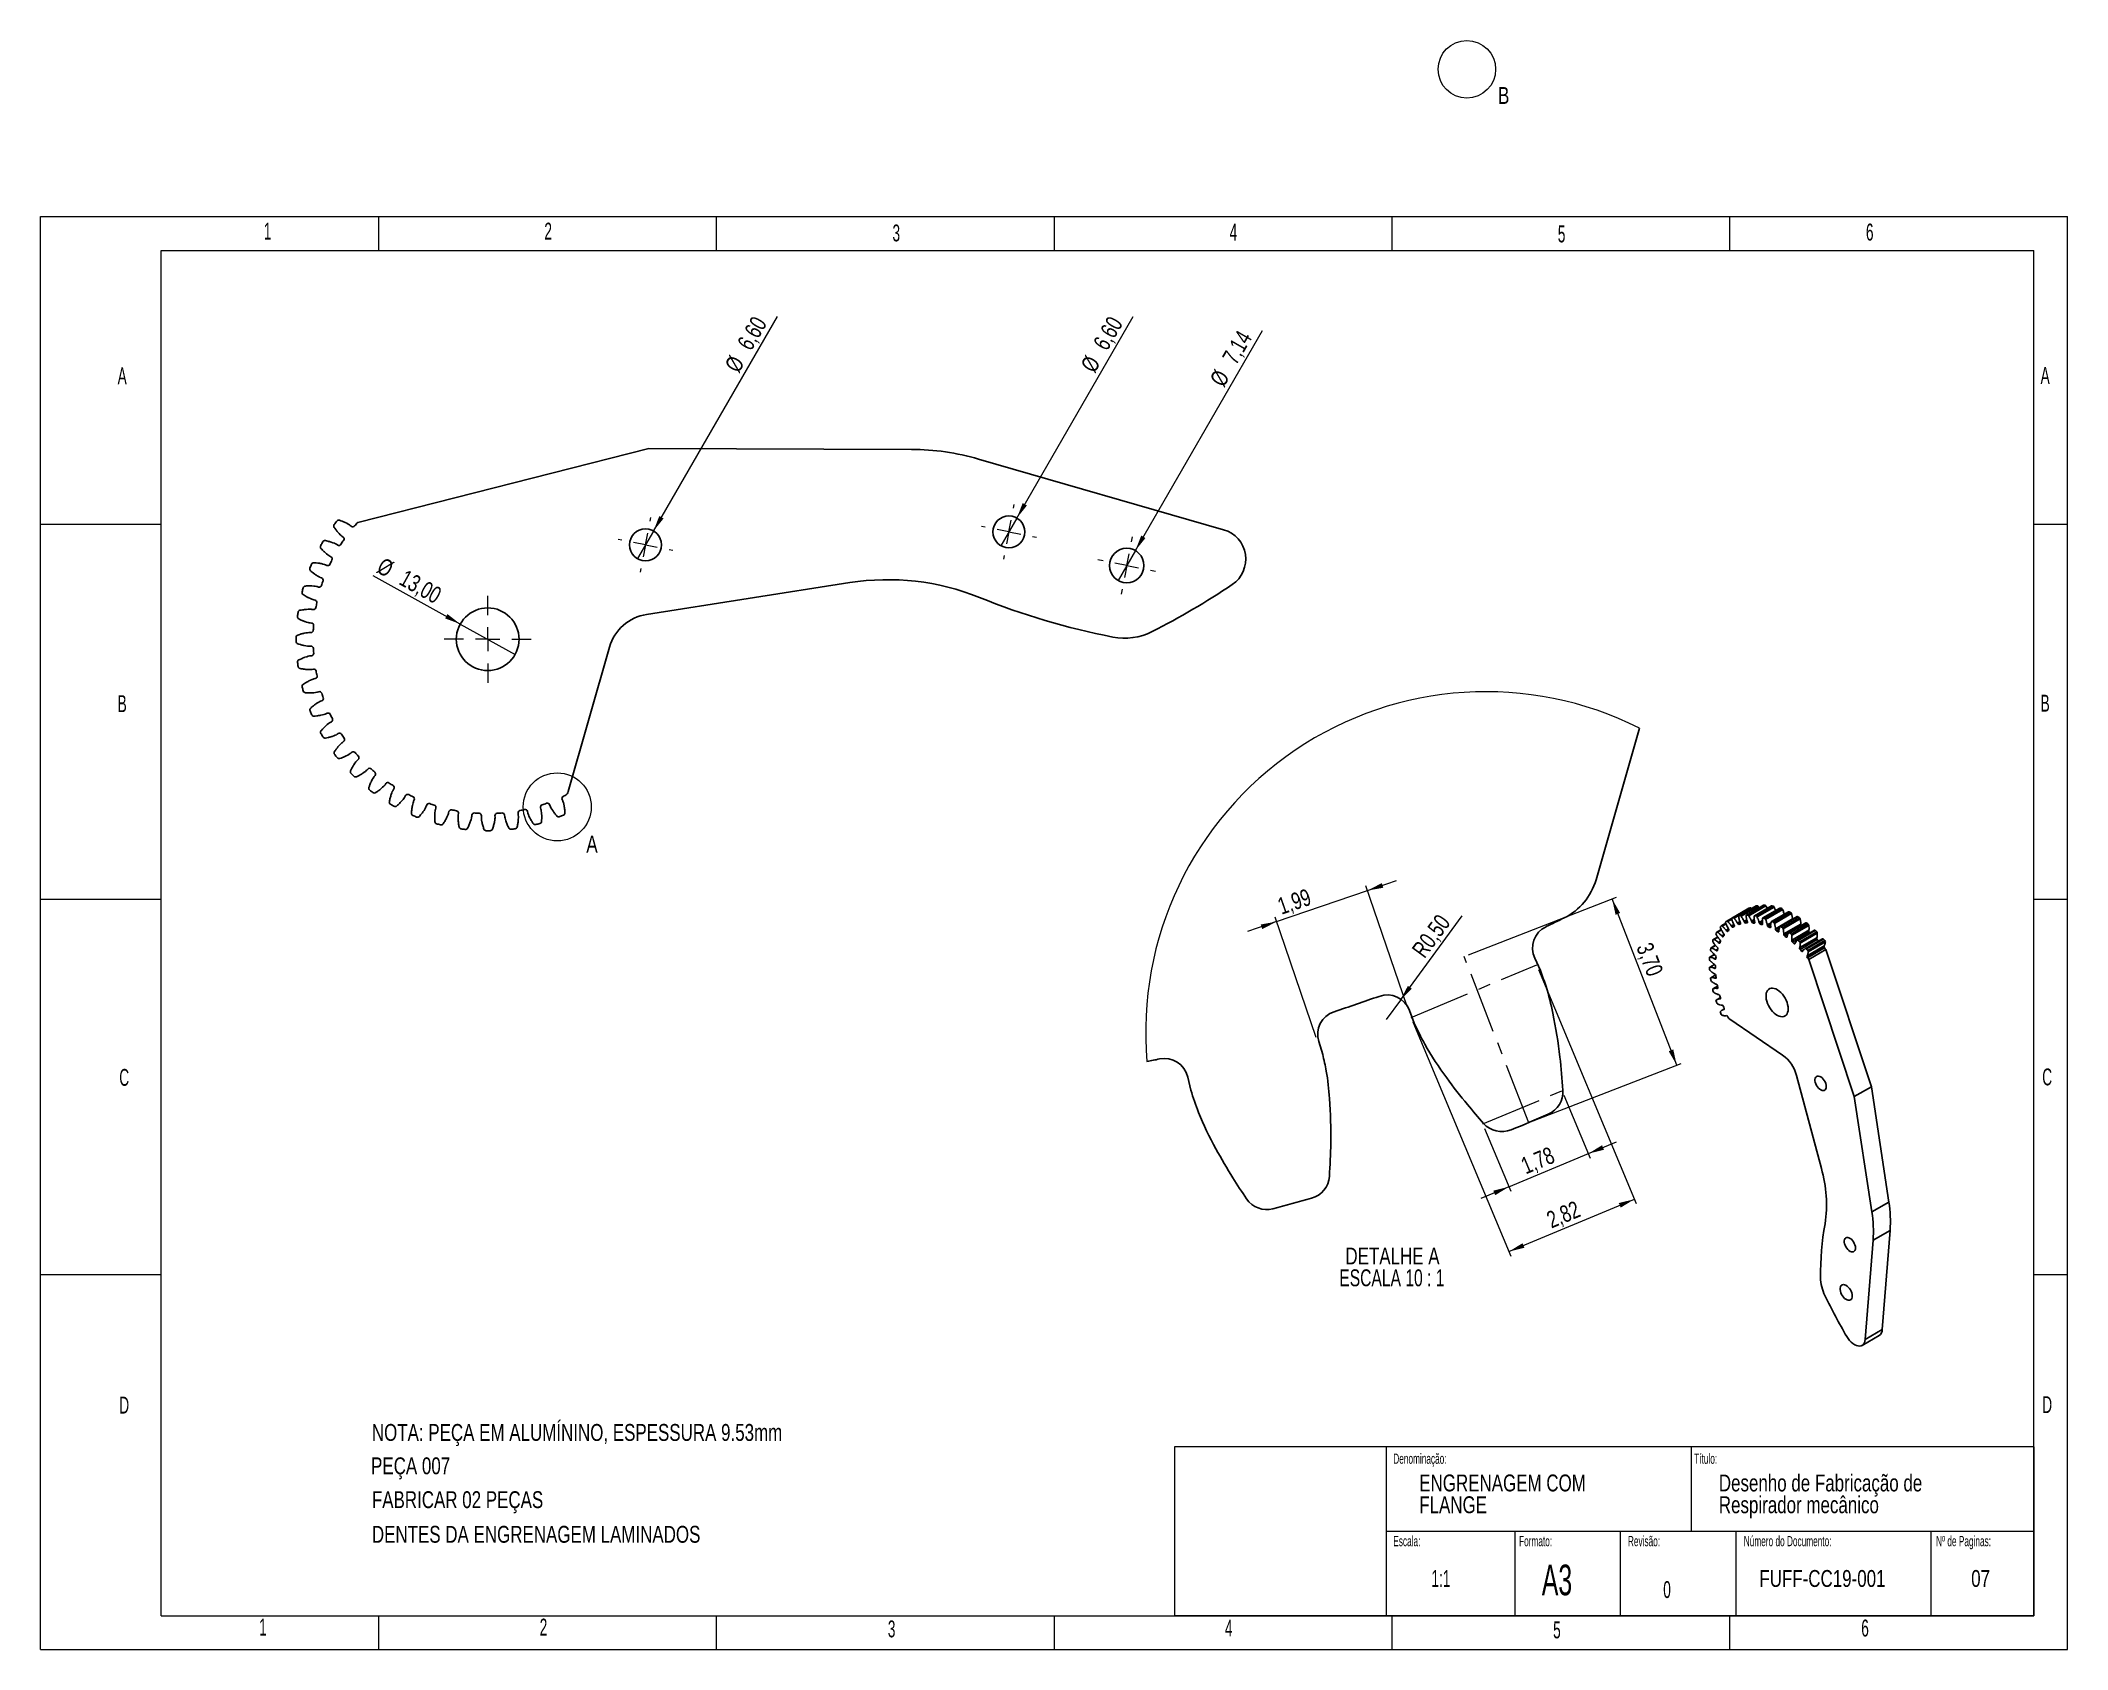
# Model space of a CAD drawing. Header units: millimetres. Extents: x 0 to 420, y 0 to 333.
import ezdxf

# ---------------------------------------------------------------- set-up
doc = ezdxf.new("R2010")
doc.units = ezdxf.units.MM
doc.linetypes.add('CENTERX2', pattern=[20.32, 12.7, -2.54, 2.54, -2.54])
doc.styles.add('SLDTEXTSTYLE0', font='TXT', dxfattribs={"width": 0.75})
doc.styles.add('SLDTEXTSTYLE1', font='TXT', dxfattribs={"width": 0.605})
doc.styles.add('SLDTEXTSTYLE2', font='TXT', dxfattribs={"width": 0.692308})
doc.dimstyles.new('SLDDIMSTYLE0', dxfattribs={"dimtxt": 3.5, "dimasz": 3.302, "dimexe": 0, "dimexo": 0.0625, "dimgap": 0.875, "dimtad": 1, "dimrnd": 1e-09, "dimzin": 12, "dimdsep": 46, "dimtxsty": 'SLDTEXTSTYLE0', "dimblk1": 'NONE', "dimsah": 1, "dimcen": 0, "dimadec": 0, "dimazin": 3, "dimtfac": 1, "dimtmove": 0, "dimatfit": 3, "dimldrblk": 'NONE', "dimfxl": 1, "dimfrac": 2, "dimtolj": 1, "dimtzin": 12, "dimarcsym": 0})
doc.dimstyles.new('SLDDIMSTYLE1', dxfattribs={"dimtxt": 3.5, "dimasz": 3.302, "dimexe": 0, "dimexo": 0.0625, "dimgap": 0.875, "dimtad": 1, "dimlfac": 0.1, "dimrnd": 1e-09, "dimzin": 12, "dimdsep": 46, "dimtxsty": 'SLDTEXTSTYLE0', "dimsah": 1, "dimcen": 0.09, "dimadec": 0, "dimazin": 3, "dimtfac": 1, "dimtofl": 0, "dimtmove": 0, "dimatfit": 3, "dimfxl": 1, "dimfrac": 2, "dimtolj": 1, "dimtzin": 12, "dimarcsym": 0})
doc.dimstyles.new('SLDDIMSTYLE2', dxfattribs={"dimtxt": 3.5, "dimasz": 3.302, "dimexe": 0, "dimexo": 0.0625, "dimgap": 0.875, "dimtad": 1, "dimlfac": 0.1, "dimrnd": 1e-09, "dimzin": 12, "dimdsep": 46, "dimtxsty": 'SLDTEXTSTYLE0', "dimsah": 1, "dimcen": 0.09, "dimadec": 0, "dimazin": 3, "dimtfac": 1, "dimtmove": 0, "dimatfit": 0, "dimfxl": 1, "dimfrac": 2, "dimtolj": 1, "dimtzin": 12, "dimarcsym": 0})
doc.dimstyles.new('SLDDIMSTYLE3', dxfattribs={"dimtxt": 3.5, "dimasz": 3.302, "dimexe": 0, "dimexo": 0.0625, "dimgap": 0.875, "dimtad": 1, "dimlfac": 0.1, "dimrnd": 1e-09, "dimdsep": 46, "dimtxsty": 'SLDTEXTSTYLE0', "dimsah": 1, "dimcen": 0, "dimadec": 0, "dimazin": 2, "dimtfac": 1, "dimtofl": 0, "dimtmove": 0, "dimatfit": 3, "dimfxl": 1, "dimfrac": 2, "dimtolj": 1, "dimtzin": 12, "dimarcsym": 0})

msp = doc.modelspace()

# ---------------------------------------------------------------- texts
at = {"color": 7, "linetype": 'Continuous', "lineweight": 18, "char_height": 3.5, "attachment_point": 1, "style": 'SLDTEXTSTYLE0'}
for s, insert in [('B', (302.018, 323.855)), ('A', (113.097, 168.69))]:
    msp.add_mtext(s, dxfattribs=dict(at, insert=insert))
at = {"color": 7, "linetype": 'Continuous', "lineweight": 0, "attachment_point": 1}
for s, insert, char_height, style in [('1', (46.263, 295.741), 3.5, 'SLDTEXTSTYLE1'), ('2', (104.4, 295.741), 3.5, 'SLDTEXTSTYLE1'), ('3', (176.533, 295.355), 3.5, 'SLDTEXTSTYLE1'), ('4', (246.391, 295.54), 3.5, 'SLDTEXTSTYLE1'), ('5', (314.392, 295.158), 3.5, 'SLDTEXTSTYLE1'), ('6', (378.238, 295.54), 3.5, 'SLDTEXTSTYLE1'), ('A', (15.976, 265.725), 3.5, 'SLDTEXTSTYLE1'), ('A', (414.435, 265.823), 3.5, 'SLDTEXTSTYLE1'), ('B', (15.978, 197.793), 3.5, 'SLDTEXTSTYLE1'), ('B', (414.437, 197.891), 3.5, 'SLDTEXTSTYLE1'), ('C', (16.317, 120.333), 3.5, 'SLDTEXTSTYLE1'), ('C', (414.775, 120.431), 3.5, 'SLDTEXTSTYLE1'), ('D', (16.319, 52.401), 3.5, 'SLDTEXTSTYLE1'), ('D', (414.777, 52.499), 3.5, 'SLDTEXTSTYLE1'), ('NOTA: PEÇA EM ALUMÍNINO, ESPESSURA 9.53mm', (68.651, 46.736), 3.5, 'SLDTEXTSTYLE0'), ('PEÇA 007', (68.493, 39.817), 3.5, 'SLDTEXTSTYLE0'), ('Denominação:', (280.304, 40.609), 2.11667, 'SLDTEXTSTYLE1'), ('Título:', (342.663, 40.609), 2.1167, 'SLDTEXTSTYLE1'), ('FABRICAR 02 PEÇAS', (68.66, 32.802), 3.5, 'SLDTEXTSTYLE0'), ('DENTES DA ENGRENAGEM LAMINADOS', (68.66, 25.62), 3.5, 'SLDTEXTSTYLE0'), ('Escala:', (280.304, 23.516), 2.1167, 'SLDTEXTSTYLE1'), ('Formato:', (306.365, 23.516), 2.1167, 'SLDTEXTSTYLE1'), ('Revisão:', (328.924, 23.516), 2.1167, 'SLDTEXTSTYLE1'), ('Número do Documento:', (352.931, 23.516), 2.11667, 'SLDTEXTSTYLE1'), ('Nº de Paginas:', (392.775, 23.516), 2.11667, 'SLDTEXTSTYLE1'), ('A3', (311.085, 17.588), 6.35, 'SLDTEXTSTYLE1'), ('1:1', (288.203, 16.469), 3.5, 'SLDTEXTSTYLE1'), ('0', (336.243, 14.172), 3.5, 'SLDTEXTSTYLE1'), ('FUFF-CC19-001', (356.16, 16.464), 3.5, 'SLDTEXTSTYLE0'), ('07', (400.053, 16.464), 3.5, 'SLDTEXTSTYLE0'), ('1', (45.295, 6.395), 3.5, 'SLDTEXTSTYLE1'), ('2', (103.432, 6.395), 3.5, 'SLDTEXTSTYLE1'), ('3', (175.565, 6.009), 3.5, 'SLDTEXTSTYLE1'), ('4', (245.423, 6.194), 3.5, 'SLDTEXTSTYLE1'), ('5', (313.424, 5.812), 3.5, 'SLDTEXTSTYLE1'), ('6', (377.27, 6.194), 3.5, 'SLDTEXTSTYLE1')]:
    msp.add_mtext(s, dxfattribs=dict(at, insert=insert, char_height=char_height, style=style))

# ---------------------------------------------------------------- blocks, each defined once
blk = doc.blocks.new('SW_NOTE_0')
at = {"color": 0, "linetype": 'Continuous', "lineweight": 0, "char_height": 3.5, "attachment_point": 1, "style": 'SLDTEXTSTYLE0'}
for s, insert in [('ENGRENAGEM COM', (0, 4.51)), ('FLANGE', (0, -0.01))]:
    blk.add_mtext(s, dxfattribs=dict(at, insert=insert))
blk = doc.blocks.new('SW_NOTE_1')
at = {"color": 0, "linetype": 'Continuous', "lineweight": 0, "char_height": 3.5, "attachment_point": 1, "style": 'SLDTEXTSTYLE0'}
for s, insert in [('Desenho de Fabricação de', (0, 4.51)), ('Respirador mecânico', (0, -0.01))]:
    blk.add_mtext(s, dxfattribs=dict(at, insert=insert))
blk = doc.blocks.new('_D')
at = {"color": 7, "linetype": 'Continuous', "lineweight": 18}
for q in [(152.68, 276.29), (123.7, 226.1)]:
    blk.add_line((127, 231.82), q, dxfattribs=at)
blk.add_solid([(127, 231.82), (129.09, 234.42), (128.21, 234.93)], dxfattribs=at)
at = {"color": 7, "linetype": 'Continuous', "lineweight": 18, "char_height": 3.5, "attachment_point": 1, "rotation": 60, "style": 'SLDTEXTSTYLE0'}
for s, insert in [('6,60', (144.2, 270.73)), ('%%c', (141.61, 266.14))]:
    blk.add_mtext(s, dxfattribs=dict(at, insert=insert))
blk = doc.blocks.new('_NONE')
blk = doc.blocks.new('_D_1')
at = {"color": 7, "linetype": 'Continuous', "lineweight": 18}
for q in [(226.42, 276.29), (199, 228.79)]:
    blk.add_line((202.3, 234.51), q, dxfattribs=at)
blk.add_solid([(202.3, 234.51), (204.39, 237.11), (203.51, 237.62)], dxfattribs=at)
at = {"color": 7, "linetype": 'Continuous', "lineweight": 18, "char_height": 3.5, "attachment_point": 1, "rotation": 60, "style": 'SLDTEXTSTYLE0'}
for s, insert in [('6,60', (217.95, 270.73)), ('%%c', (215.36, 266.13))]:
    blk.add_mtext(s, dxfattribs=dict(at, insert=insert))
blk = doc.blocks.new('_D_2')
at = {"color": 7, "linetype": 'Continuous', "lineweight": 18}
for q in [(253.19, 273.37), (223.29, 221.58)]:
    blk.add_line((226.86, 227.76), q, dxfattribs=at)
blk.add_solid([(226.86, 227.76), (228.95, 230.37), (228.07, 230.88)], dxfattribs=at)
at = {"color": 7, "linetype": 'Continuous', "lineweight": 18, "char_height": 3.5, "attachment_point": 1, "rotation": 60, "style": 'SLDTEXTSTYLE0'}
for s, insert in [('7,14', (244.71, 267.81)), ('%%c', (242.12, 263.21))]:
    blk.add_mtext(s, dxfattribs=dict(at, insert=insert))
blk = doc.blocks.new('_D_3')
at = {"color": 7, "linetype": 'Continuous', "lineweight": 18}
for q in [(68.93, 222.57), (98.34, 206.24)]:
    blk.add_line((86.97, 212.55), q, dxfattribs=at)
blk.add_solid([(86.97, 212.55), (84.33, 214.6), (83.84, 213.71)], dxfattribs=at)
at = {"color": 7, "linetype": 'Continuous', "lineweight": 18, "char_height": 3.5, "attachment_point": 1, "rotation": 330.9524, "style": 'SLDTEXTSTYLE0'}
for s, insert in [('%%c', (71.11, 226.48)), ('13,00', (75.75, 223.97))]:
    blk.add_mtext(s, dxfattribs=dict(at, insert=insert))
blk = doc.blocks.new('SW_CENTERMARKSYMBOL_0')
at = {"color": 0, "linetype": 'Continuous', "lineweight": 18}
for p, q in [((0.96, 4.91), (1.17, 5.96)), ((-4.91, 0.96), (-5.96, 1.17)), ((0, 0), (-2.45, 0.48)), ((0, 0), (-0.48, -2.45)), ((0, 0), (0.48, 2.45)), ((0, 0), (2.45, -0.48)), ((4.91, -0.96), (5.96, -1.17)), ((-0.96, -4.91), (-1.17, -5.96))]:
    blk.add_line(p, q, dxfattribs=at)
blk = doc.blocks.new('SW_CENTERMARKSYMBOL_1')
at = {"color": 0, "linetype": 'Continuous', "lineweight": 18}
for p, q in [((0.96, 4.91), (1.12, 5.69)), ((-4.91, 0.96), (-5.69, 1.12)), ((0, 0), (-2.45, 0.48)), ((0, 0), (-0.48, -2.45)), ((0, 0), (0.48, 2.45)), ((0, 0), (2.45, -0.48)), ((4.91, -0.96), (5.69, -1.12)), ((-0.96, -4.91), (-1.12, -5.69))]:
    blk.add_line(p, q, dxfattribs=at)
blk = doc.blocks.new('SW_CENTERMARKSYMBOL_2')
at = {"color": 0, "linetype": 'Continuous', "lineweight": 18}
for p, q in [((0.96, 4.91), (1.12, 5.69)), ((-4.91, 0.96), (-5.69, 1.12)), ((0, 0), (-2.45, 0.48)), ((0, 0), (-0.48, -2.45)), ((0, 0), (0.48, 2.45)), ((0, 0), (2.45, -0.48)), ((4.91, -0.96), (5.69, -1.12)), ((-0.96, -4.91), (-1.12, -5.69))]:
    blk.add_line(p, q, dxfattribs=at)
blk = doc.blocks.new('SW_CENTERMARKSYMBOL_3')
at = {"color": 0, "linetype": 'Continuous', "lineweight": 18}
for p, q in [((0, 5), (0, 9)), ((-5, 0), (-9, 0)), ((0, 0), (-2.5, 0)), ((0, 0), (0, 2.5)), ((0, 0), (0, -2.5)), ((0, 0), (2.5, 0)), ((5, 0), (9, 0)), ((0, -5), (0, -9))]:
    blk.add_line(p, q, dxfattribs=at)
blk = doc.blocks.new('_D_4')
at = {"color": 7, "linetype": 'Continuous', "lineweight": 18}
for p, q in [((310.4, 140.96), (330.66, 92.41)), ((284.37, 130.1), (304.63, 81.54)), ((304.24, 82.47), (330.28, 93.33))]:
    blk.add_line(p, q, dxfattribs=at)
for points in [[(330.28, 93.33), (327.03, 92.53), (327.43, 91.59)], [(304.24, 82.47), (307.49, 83.27), (307.09, 84.21)]]:
    blk.add_solid(points, dxfattribs=at)
at = {"color": 7, "linetype": 'Continuous', "lineweight": 18, "insert": (311.72, 90.47), "char_height": 3.5, "attachment_point": 1, "rotation": 22.6464, "style": 'SLDTEXTSTYLE0'}
blk.add_mtext('2,82', dxfattribs=at)
blk = doc.blocks.new('_D_5')
at = {"color": 7, "linetype": 'Continuous', "lineweight": 18}
for p, q in [((295.92, 143.99), (326.57, 155.92)), ((339.04, 121.11), (325.64, 155.56)), ((309.32, 109.55), (339.97, 121.47))]:
    blk.add_line(p, q, dxfattribs=at)
for points in [[(325.64, 155.56), (326.36, 152.29), (327.31, 152.66)], [(339.04, 121.11), (338.32, 124.37), (337.37, 124)]]:
    blk.add_solid(points, dxfattribs=at)
at = {"color": 7, "linetype": 'Continuous', "lineweight": 18, "insert": (333.87, 146.84), "char_height": 3.5, "attachment_point": 1, "rotation": 291.2557, "style": 'SLDTEXTSTYLE0'}
blk.add_mtext('3,70', dxfattribs=at)
blk = doc.blocks.new('_D_6')
at = {"color": 7, "linetype": 'Continuous', "lineweight": 18}
for p, q in [((315.67, 114.88), (321.11, 101.85)), ((299.21, 108), (304.65, 94.98)), ((320.72, 102.78), (326.58, 105.23)), ((304.27, 95.9), (320.72, 102.78)), ((304.27, 95.9), (298.41, 93.46))]:
    blk.add_line(p, q, dxfattribs=at)
for points in [[(320.72, 102.78), (323.96, 103.58), (323.57, 104.52)], [(304.27, 95.9), (301.03, 95.1), (301.42, 94.16)]]:
    blk.add_solid(points, dxfattribs=at)
at = {"color": 7, "linetype": 'Continuous', "lineweight": 18, "insert": (306.4, 101.68), "char_height": 3.5, "attachment_point": 1, "rotation": 22.6734, "style": 'SLDTEXTSTYLE0'}
blk.add_mtext('1,78', dxfattribs=at)
blk = doc.blocks.new('_D_7')
at = {"color": 7, "linetype": 'Continuous', "lineweight": 18}
for p, q in [((256.12, 150.86), (274.95, 157.3)), ((283.17, 133.27), (274.63, 158.25)), ((274.95, 157.3), (280.96, 159.36)), ((264.35, 126.83), (255.8, 151.8)), ((256.12, 150.86), (250.12, 148.8))]:
    blk.add_line(p, q, dxfattribs=at)
for points in [[(274.95, 157.3), (278.24, 157.89), (277.91, 158.85)], [(256.12, 150.86), (252.84, 150.27), (253.16, 149.31)]]:
    blk.add_solid(points, dxfattribs=at)
at = {"color": 7, "linetype": 'Continuous', "lineweight": 18, "insert": (255.99, 155.58), "char_height": 3.5, "attachment_point": 1, "rotation": 18.8964, "style": 'SLDTEXTSTYLE0'}
blk.add_mtext('1,99', dxfattribs=at)
blk = doc.blocks.new('_D_8')
at = {"color": 7, "linetype": 'Continuous', "lineweight": 18}
for q in [(294.6, 152.06), (278.85, 130.59)]:
    blk.add_line((281.78, 134.59), q, dxfattribs=at)
blk.add_solid([(281.78, 134.59), (284.15, 136.96), (283.33, 137.56)], dxfattribs=at)
at = {"color": 7, "linetype": 'Continuous', "lineweight": 18, "insert": (283.95, 145.14), "char_height": 3.5, "attachment_point": 1, "rotation": 53.7385, "style": 'SLDTEXTSTYLE0'}
blk.add_mtext('R0,50', dxfattribs=at)
blk = doc.blocks.new('SW_NOTE_2')
at = {"color": 0, "linetype": 'Continuous', "lineweight": 18, "char_height": 3.5, "attachment_point": 2}
for s, insert, style in [('DETALHE A', (11.65, 4.51), 'SLDTEXTSTYLE0'), ('ESCALA 10 : 1', (11.52, -0.01), 'SLDTEXTSTYLE2')]:
    blk.add_mtext(s, dxfattribs=dict(at, insert=insert, style=style))

# ---------------------------------------------------------------- dimensions: what is measured, and where the dimension line sits
at = {"color": 7, "linetype": 'Continuous', "lineweight": 18}
for p1, p2, picture, middle in [((123.696, 226.096), (126.998, 231.815), '_D', (149.136, 270.159)), ((199.001, 228.79), (202.303, 234.509), '_D_1', (222.886, 270.159)), ((223.289, 221.578), (226.861, 227.765), '_D_2', (249.646, 267.229)), ((98.336, 206.236), (86.971, 212.548), '_D_3', (76.147, 218.56))]:
    dim = msp.add_diameter_dim_2p(p1=p1, p2=p2, dimstyle='SLDDIMSTYLE0', dxfattribs=at)
    dim.commit()
    dim.dimension.update_dxf_attribs({"geometry": picture, "text_midpoint": middle, "dimtype": 163})
for base, p1, p2, angle, dimstyle, picture, middle in [((274.95, 157.301), (264.672, 125.883), (283.498, 132.328), 18.89638, 'SLDDIMSTYLE2', '_D_7', (261.737, 152.778)), ((325.638, 155.556), (308.387, 109.183), (294.986, 143.632), 291.25566, 'SLDDIMSTYLE1', '_D_5', (331.304, 140.991)), ((330.278, 93.328), (283.984, 131.026), (310.018, 141.888), 22.64638, 'SLDDIMSTYLE1', '_D_4', (317.632, 88.052)), ((320.721, 102.777), (298.828, 108.927), (315.28, 115.8), 22.67343, 'SLDDIMSTYLE2', '_D_6', (312.315, 99.266))]:
    dim = msp.add_linear_dim(base=base, p1=p1, p2=p2, angle=angle, dimstyle=dimstyle, dxfattribs=at)
    dim.commit()
    dim.dimension.update_dxf_attribs({"geometry": picture, "text_midpoint": middle, "dimtype": 160})
dim = msp.add_radius_dim(center=(278.848, 130.593), mpoint=(281.784, 134.595), dimstyle='SLDDIMSTYLE3', dxfattribs=at)
dim.commit()
dim.dimension.update_dxf_attribs({"geometry": '_D_8', "text_midpoint": (291.192, 147.42), "dimtype": 164})

# ---------------------------------------------------------------- linework, layer by layer
at = {"color": 7, "linetype": 'Continuous', "lineweight": 18}
for p, q in [((0, 0), (0, 297)), ((0, 297), (420, 297)), ((0, 0), (0, 297)), ((70, 297), (70, 290)), ((140, 297), (140, 290)), ((210, 297), (210, 290)), ((280, 297), (280, 290)), ((350, 297), (350, 290)), ((420, 0), (420, 297)), ((420, 0), (420, 297)), ((25, 7), (25, 290)), ((25, 290), (413, 290)), ((25, 7), (25, 290)), ((413, 7), (413, 290)), ((413, 7), (413, 290)), ((413, 7), (413, 290)), ((0, 233.25), (25, 233.25)), ((413, 233.25), (420, 233.25)), ((0, 155.5), (25, 155.5)), ((413, 155.5), (420, 155.5)), ((0, 77.75), (25, 77.75)), ((413, 77.75), (420, 77.75)), ((413, 42), (235, 42)), ((235, 42), (235, 7)), ((278.806, 42), (278.806, 7)), ((342.053, 42), (342.053, 24.5)), ((413, 42), (413, 7)), ((413, 7), (413, 42)), ((278.806, 24.5), (413, 24.5)), ((305.497, 24.5), (305.497, 7)), ((327.336, 24.5), (327.336, 7)), ((351.311, 24.5), (351.311, 7)), ((391.666, 24.5), (391.666, 7)), ((25, 7), (413, 7)), ((70, 7), (70, 0)), ((140, 7), (140, 0)), ((210, 7), (210, 0)), ((235, 7), (413, 7)), ((413, 7), (235, 7)), ((280, 7), (280, 0)), ((350, 7), (350, 0)), ((0, 0), (420, 0))]:
    msp.add_line(p, q, dxfattribs=at)
at = {"color": 7, "linetype": 'Continuous', "lineweight": 25}
for p, q in [((126.063, 248.953), (65.727, 233.617)), ((180.477, 248.746), (126.063, 248.953)), ((245.145, 232.096), (194.375, 246.753)), ((64.385, 232.814), (64.171, 232.991)), ((61.579, 228.922), (61.343, 229.07)), ((62.453, 230.74), (62.68, 230.58)), ((59.305, 224.698), (59.052, 224.814)), ((59.934, 226.614), (60.18, 226.485)), ((57.601, 220.213), (57.335, 220.295)), ((57.975, 222.195), (58.236, 222.099)), ((125.59, 214.548), (167.677, 221.136)), ((56.497, 215.544), (56.223, 215.59)), ((56.609, 217.558), (56.881, 217.497)), ((56.013, 210.771), (55.735, 210.781)), ((55.861, 212.782), (56.138, 212.757)), ((55.742, 207.95), (56.02, 207.961)), ((56.155, 205.976), (55.878, 205.949)), ((109.346, 177.804), (117.904, 207.754)), ((56.255, 203.143), (56.529, 203.19)), ((56.922, 201.24), (56.651, 201.177)), ((57.391, 198.444), (57.656, 198.527)), ((58.301, 196.645), (58.04, 196.547)), ((59.131, 193.934), (59.383, 194.051)), ((60.268, 192.269), (60.022, 192.138)), ((61.444, 189.69), (61.679, 189.838)), ((322.31, 159.546), (331.288, 190.964)), ((62.789, 188.187), (62.562, 188.025)), ((64.292, 185.783), (64.505, 185.961)), ((65.821, 184.469), (65.617, 184.279)), ((67.625, 182.282), (67.813, 182.487)), ((69.313, 181.179), (69.136, 180.964)), ((71.386, 179.246), (71.546, 179.473)), ((73.204, 178.372), (73.056, 178.137)), ((75.512, 176.727), (75.641, 176.973)), ((77.428, 176.098), (77.313, 175.845)), ((79.931, 174.768), (80.027, 175.029)), ((81.913, 174.394), (81.832, 174.128)), ((84.568, 173.403), (84.629, 173.674)), ((86.582, 173.29), (86.536, 173.016)), ((89.344, 172.654), (89.369, 172.931)), ((91.355, 172.806), (91.345, 172.528)), ((94.177, 172.535), (94.165, 172.813)), ((96.151, 172.948), (96.177, 172.671)), ((98.983, 173.048), (98.936, 173.322)), ((100.886, 173.715), (100.949, 173.444)), ((103.682, 174.184), (103.599, 174.45)), ((105.482, 175.094), (105.579, 174.834)), ((108.192, 175.924), (108.075, 176.176)), ((352.932, 153.015), (349.396, 150.974)), ((354.009, 153.634), (350.474, 151.593)), ((354.017, 153.638), (350.481, 151.597)), ((354.241, 153.735), (350.705, 151.694)), ((354.447, 153.638), (350.911, 151.597)), ((355.437, 154.1), (351.902, 152.059)), ((355.463, 154.109), (351.928, 152.068)), ((355.712, 154.157), (352.177, 152.116)), ((355.919, 154.029), (352.384, 151.988)), ((356.999, 154.261), (353.463, 152.22)), ((357.045, 154.273), (353.509, 152.232)), ((357.315, 154.27), (353.78, 152.229)), ((357.519, 154.112), (353.984, 152.071)), ((354.017, 153.638), (354.009, 153.634)), ((354.507, 153.562), (354.447, 153.638)), ((358.667, 154.117), (355.131, 152.076)), ((358.734, 154.127), (355.199, 152.086)), ((359.022, 154.073), (355.486, 152.032)), ((359.22, 153.888), (355.684, 151.847)), ((360.412, 153.669), (356.877, 151.628)), ((360.503, 153.673), (356.967, 151.632)), ((360.802, 153.569), (357.267, 151.528)), ((360.99, 153.36), (357.455, 151.319)), ((362.206, 152.926), (358.67, 150.885)), ((362.319, 152.92), (358.784, 150.879)), ((362.626, 152.766), (359.091, 150.725)), ((362.802, 152.537), (359.266, 150.496)), ((363.036, 151.431), (359.5, 149.39)), ((364.017, 151.9), (360.481, 149.859)), ((364.154, 151.881), (360.618, 149.84)), ((364.463, 151.679), (360.927, 149.638)), ((364.622, 151.433), (361.087, 149.392)), ((363.038, 151.335), (363.036, 151.431)), ((347.521, 147.699), (346.636, 147.189)), ((348.247, 149.223), (347.349, 148.704)), ((347.924, 147.141), (348.013, 147.043)), ((349.209, 150.513), (348.275, 149.973)), ((348.453, 147.818), (348.366, 147.922)), ((348.721, 148.426), (348.805, 148.318)), ((349.357, 148.954), (349.277, 149.066)), ((349.709, 149.466), (349.785, 149.351)), ((350.44, 149.835), (350.369, 149.955)), ((350.948, 149.852), (350.809, 149.772)), ((350.87, 150.244), (350.937, 150.123)), ((351.684, 150.448), (351.623, 150.572)), ((352.185, 150.745), (352.243, 150.62)), ((353.069, 150.781), (353.017, 150.907)), ((353.631, 150.962), (353.678, 150.835)), ((354.569, 150.828), (354.529, 150.955)), ((355.184, 150.89), (355.219, 150.764)), ((356.16, 150.59), (356.132, 150.715)), ((356.817, 150.531), (356.839, 150.408)), ((357.814, 150.069), (357.798, 150.19)), ((358.501, 149.891), (358.511, 149.772)), ((359.503, 149.275), (359.5, 149.39)), ((360.209, 148.981), (360.206, 148.869)), ((364.733, 150.262), (361.198, 148.221)), ((361.198, 148.221), (361.208, 148.328)), ((364.744, 150.369), (361.208, 148.328)), ((361.911, 147.816), (361.895, 147.713)), ((365.814, 150.609), (362.278, 148.568)), ((365.974, 150.573), (362.439, 148.532)), ((366.28, 150.326), (362.744, 148.285)), ((366.405, 148.967), (362.87, 146.926)), ((362.87, 146.926), (362.893, 147.023)), ((366.421, 150.069), (362.885, 148.028)), ((366.428, 149.064), (362.893, 147.023)), ((366.533, 148.65), (362.997, 146.609)), ((367.566, 149.075), (364.031, 147.034)), ((367.75, 149.02), (364.214, 146.979)), ((368.026, 147.453), (364.49, 145.412)), ((368.047, 148.731), (364.511, 146.69)), ((368.061, 147.539), (364.525, 145.497)), ((368.125, 147.135), (364.589, 145.094)), ((368.166, 148.466), (364.631, 146.425)), ((364.733, 150.262), (364.744, 150.369)), ((369.245, 147.325), (365.709, 145.284)), ((369.45, 147.247), (365.914, 145.206)), ((366.405, 148.967), (366.428, 149.064)), ((368.026, 147.453), (368.061, 147.539)), ((310.775, 140.739), (309.608, 143.261)), ((346.808, 144.054), (345.891, 143.525)), ((347.035, 145.965), (346.147, 145.452)), ((346.957, 143.1), (346.859, 143.168)), ((346.952, 143.926), (347.049, 143.852)), ((347.243, 144.866), (347.147, 144.947)), ((347.331, 145.632), (347.425, 145.545)), ((347.744, 146.447), (347.652, 146.541)), ((363.577, 146.416), (363.549, 146.324)), ((364.49, 145.412), (364.525, 145.497)), ((365.18, 144.806), (365.14, 144.726)), ((369.567, 145.745), (366.031, 143.704)), ((366.031, 143.704), (366.078, 143.777)), ((369.614, 145.818), (366.078, 143.777)), ((369.636, 145.432), (366.1, 143.391)), ((369.733, 146.921), (366.197, 144.88)), ((369.83, 146.653), (366.294, 144.612)), ((369.937, 145.057), (366.401, 143.016)), ((375.83, 114.606), (366.401, 143.016)), ((369.567, 145.745), (369.614, 145.818)), ((379.366, 116.647), (369.937, 145.057)), ((346.862, 142.011), (345.872, 141.439)), ((347.116, 139.825), (346.091, 139.233)), ((346.794, 142.052), (346.892, 141.992)), ((346.892, 141.18), (346.794, 141.234)), ((346.859, 140.042), (346.957, 139.998)), ((347.049, 139.139), (346.952, 139.177)), ((347.483, 137.485), (346.543, 136.942)), ((347.147, 137.931), (347.243, 137.902)), ((348.085, 135.106), (347.239, 134.618)), ((347.425, 137.012), (347.331, 137.034)), ((347.652, 135.754), (347.744, 135.741)), ((348.013, 134.835), (347.924, 134.841)), ((283.671, 132.44), (284.642, 129.836)), ((348.366, 133.548), (348.453, 133.553)), ((348.888, 132.777), (348.449, 132.524)), ((348.805, 132.646), (348.721, 132.635)), ((349.277, 131.353), (349.357, 131.373)), ((350.008, 130.616), (360.981, 123.208)), ((265.674, 123.343), (264.845, 125.996)), ((237.718, 118.653), (238.341, 115.944)), ((363.862, 119), (369.013, 99.683)), ((379.366, 116.647), (375.83, 114.606)), ((379.463, 90.693), (375.83, 114.606)), ((382.999, 92.734), (379.366, 116.647)), ((382.999, 92.734), (379.463, 90.693)), ((378.09, 64.269), (379.718, 84.821)), ((383.254, 86.862), (379.718, 84.821)), ((381.626, 66.31), (383.254, 86.862)), ((377.441, 63.036), (380.976, 65.077)), ((381.626, 66.31), (378.09, 64.269))]:
    msp.add_line(p, q, dxfattribs=at)
at = {"color": 8, "linetype": 'Continuous', "lineweight": 25}
for p, q in [((350.434, 151.393), (349.592, 150.907)), ((353.559, 151.22), (353.017, 150.907)), ((355.115, 151.293), (354.529, 150.955)), ((347.561, 147.637), (346.762, 147.176)), ((348.294, 149.136), (347.499, 148.677)), ((348.866, 148.21), (348.366, 147.922)), ((349.257, 150.395), (348.448, 149.928)), ((348.886, 148.068), (348.453, 147.818)), ((349.781, 149.357), (349.277, 149.066)), ((349.839, 149.232), (349.357, 148.954)), ((350.87, 150.244), (350.369, 149.955)), ((350.937, 150.123), (350.44, 149.835)), ((352.136, 150.868), (351.623, 150.572)), ((352.188, 150.739), (351.684, 150.448)), ((352.276, 150.475), (351.929, 150.275)), ((352.241, 150.381), (352.205, 150.36)), ((353.594, 151.084), (353.069, 150.781)), ((353.69, 150.795), (353.308, 150.575)), ((353.677, 150.641), (353.609, 150.602)), ((355.135, 151.155), (354.569, 150.828)), ((355.202, 150.825), (354.799, 150.592)), ((355.218, 150.617), (355.12, 150.56)), ((356.795, 151.097), (356.132, 150.715)), ((356.79, 150.953), (356.16, 150.59)), ((356.811, 150.579), (356.376, 150.328)), ((356.839, 150.311), (356.712, 150.238)), ((358.581, 150.642), (357.798, 150.19)), ((358.554, 150.496), (357.814, 150.069)), ((358.502, 150.068), (358.012, 149.786)), ((358.511, 149.728), (358.357, 149.639)), ((360.432, 149.811), (359.503, 149.275)), ((360.265, 149.313), (359.681, 148.975)), ((360.207, 148.877), (360.029, 148.774)), ((362.137, 148.364), (361.352, 147.91)), ((361.905, 147.779), (361.697, 147.659)), ((346.833, 144.03), (345.971, 143.532)), ((347.067, 145.923), (346.25, 145.452)), ((347.17, 143.348), (346.859, 143.168)), ((347.155, 143.214), (346.957, 143.1)), ((347.526, 145.166), (347.147, 144.947)), ((347.483, 145.004), (347.243, 144.866)), ((348.117, 146.809), (347.652, 146.541)), ((348.057, 146.628), (347.744, 146.447)), ((363.598, 146.464), (363.334, 146.311)), ((365.338, 145.001), (364.911, 144.755)), ((346.88, 142), (345.93, 141.451)), ((347.12, 139.817), (346.127, 139.244)), ((347.062, 141.388), (346.794, 141.234)), ((347.063, 141.279), (346.892, 141.18)), ((347.191, 139.316), (346.952, 139.177)), ((347.194, 139.223), (347.049, 139.139)), ((347.483, 137.483), (346.56, 136.95)), ((347.549, 137.16), (347.331, 137.034)), ((347.543, 137.08), (347.425, 137.012)), ((348.117, 134.953), (347.924, 134.841)), ((348.102, 134.887), (348.013, 134.835)), ((348.884, 132.729), (348.721, 132.635)), ((348.862, 132.679), (348.805, 132.646))]:
    msp.add_line(p, q, dxfattribs=at)
at = {"color": 7, "linetype": 'CENTERX2', "lineweight": 18}
for p, q in [((308.387, 109.183), (294.986, 143.632)), ((283.984, 131.026), (310.018, 141.888)), ((298.828, 108.927), (315.28, 115.8))]:
    msp.add_line(p, q, dxfattribs=at)
at = {"color": 7, "linetype": 'Continuous', "lineweight": 25, "flags": 128}
for points in [[(350.481, 151.597), (350.462, 151.585), (350.446, 151.568), (350.434, 151.546), (350.426, 151.521), (350.422, 151.492), (350.422, 151.46), (350.426, 151.426), (350.435, 151.39)], [(351.928, 152.068), (351.906, 152.061), (351.888, 152.048), (351.872, 152.03), (351.861, 152.008), (351.853, 151.982), (351.85, 151.952), (351.85, 151.92), (351.855, 151.886)], [(352.951, 153.023), (352.945, 153.021), (352.932, 153.015)], [(353.509, 152.232), (353.486, 152.229), (353.465, 152.221), (353.446, 152.207), (353.432, 152.189), (353.421, 152.166), (353.414, 152.139), (353.411, 152.109), (353.412, 152.077)], [(355.199, 152.086), (355.174, 152.088), (355.15, 152.084), (355.129, 152.075), (355.112, 152.061), (355.097, 152.041), (355.087, 152.018), (355.081, 151.991), (355.079, 151.96)], [(355.463, 154.109), (355.442, 154.102), (355.437, 154.1)], [(346.762, 147.176), (346.735, 147.19), (346.708, 147.198), (346.683, 147.2), (346.659, 147.198), (346.638, 147.189), (346.62, 147.176), (346.605, 147.158), (346.594, 147.135)], [(347.499, 148.677), (347.472, 148.695), (347.444, 148.707), (347.417, 148.714), (347.392, 148.716), (347.369, 148.713), (347.348, 148.704), (347.331, 148.69), (347.316, 148.671)], [(348.448, 149.928), (348.42, 149.949), (348.393, 149.966), (348.366, 149.978), (348.339, 149.984), (348.314, 149.985), (348.291, 149.981), (348.271, 149.971), (348.254, 149.956)], [(348.689, 147.76), (348.67, 147.739), (348.646, 147.726), (348.617, 147.721), (348.585, 147.725), (348.552, 147.737), (348.518, 147.757), (348.484, 147.784), (348.453, 147.818)], [(349.6, 148.856), (349.577, 148.84), (349.55, 148.832), (349.519, 148.833), (349.486, 148.843), (349.452, 148.86), (349.418, 148.885), (349.386, 148.917), (349.357, 148.954)], [(350.686, 149.699), (350.66, 149.689), (350.631, 149.687), (350.598, 149.693), (350.564, 149.708), (350.53, 149.731), (350.497, 149.76), (350.467, 149.796), (350.44, 149.835)], [(350.937, 150.123), (350.958, 150.079), (350.974, 150.035), (350.983, 149.992), (350.985, 149.951), (350.981, 149.915), (350.971, 149.883), (350.954, 149.858), (350.932, 149.841)], [(352.243, 150.62), (352.26, 150.576), (352.271, 150.533), (352.276, 150.491), (352.274, 150.453), (352.266, 150.419), (352.251, 150.392), (352.231, 150.372), (352.205, 150.36)], [(353.678, 150.835), (353.691, 150.791), (353.698, 150.749), (353.698, 150.709), (353.692, 150.674), (353.68, 150.645), (353.661, 150.622), (353.637, 150.608), (353.609, 150.602)], [(355.219, 150.764), (355.228, 150.721), (355.231, 150.68), (355.226, 150.643), (355.216, 150.612), (355.199, 150.587), (355.177, 150.57), (355.15, 150.561), (355.12, 150.56)], [(356.839, 150.408), (356.844, 150.366), (356.842, 150.328), (356.834, 150.295), (356.819, 150.267), (356.799, 150.248), (356.773, 150.236), (356.744, 150.233), (356.712, 150.238)], [(358.511, 149.772), (358.512, 149.733), (358.505, 149.698), (358.493, 149.669), (358.474, 149.646), (358.45, 149.632), (358.422, 149.626), (358.391, 149.628), (358.357, 149.639)], [(360.206, 148.869), (360.202, 148.832), (360.191, 148.801), (360.175, 148.776), (360.153, 148.759), (360.126, 148.75), (360.095, 148.75), (360.063, 148.758), (360.029, 148.774)], [(360.618, 149.84), (360.59, 149.855), (360.563, 149.865), (360.537, 149.87), (360.512, 149.87), (360.49, 149.863), (360.471, 149.852), (360.455, 149.835), (360.442, 149.814)], [(361.895, 147.713), (361.887, 147.68), (361.872, 147.653), (361.851, 147.633), (361.826, 147.621), (361.797, 147.618), (361.765, 147.624), (361.731, 147.637), (361.697, 147.659)], [(362.439, 148.532), (362.411, 148.552), (362.383, 148.566), (362.356, 148.576), (362.33, 148.58), (362.306, 148.578), (362.284, 148.571), (362.265, 148.559), (362.25, 148.541)], [(364.214, 146.979), (364.187, 147.002), (364.159, 147.021), (364.132, 147.034), (364.105, 147.043), (364.079, 147.046), (364.055, 147.043), (364.034, 147.036), (364.015, 147.022)], [(347.149, 143.167), (347.142, 143.132), (347.129, 143.104), (347.109, 143.083), (347.085, 143.069), (347.056, 143.064), (347.025, 143.068), (346.991, 143.08), (346.957, 143.1)], [(347.454, 144.891), (347.442, 144.861), (347.424, 144.837), (347.402, 144.821), (347.374, 144.813), (347.344, 144.814), (347.31, 144.823), (347.276, 144.841), (347.243, 144.866)], [(347.97, 146.431), (347.954, 146.405), (347.933, 146.387), (347.907, 146.376), (347.877, 146.374), (347.845, 146.381), (347.811, 146.395), (347.777, 146.418), (347.744, 146.447)], [(363.549, 146.324), (363.537, 146.295), (363.518, 146.273), (363.494, 146.258), (363.466, 146.252), (363.435, 146.255), (363.401, 146.266), (363.367, 146.285), (363.334, 146.311)], [(365.14, 144.726), (365.123, 144.701), (365.101, 144.684), (365.074, 144.675), (365.044, 144.675), (365.011, 144.683), (364.977, 144.7), (364.943, 144.724), (364.911, 144.755)], [(345.93, 141.451), (345.905, 141.45), (345.883, 141.445), (345.863, 141.434), (345.847, 141.417), (345.834, 141.397), (345.825, 141.372), (345.821, 141.343), (345.82, 141.312)], [(346.127, 139.244), (346.105, 139.239), (346.085, 139.229), (346.068, 139.213), (346.055, 139.193), (346.045, 139.169), (346.04, 139.141), (346.038, 139.11), (346.041, 139.076)], [(347.063, 141.287), (347.06, 141.249), (347.05, 141.217), (347.035, 141.191), (347.014, 141.172), (346.988, 141.161), (346.958, 141.159), (346.926, 141.165), (346.892, 141.18)], [(347.195, 139.284), (347.196, 139.244), (347.191, 139.208), (347.18, 139.177), (347.163, 139.154), (347.14, 139.137), (347.113, 139.13), (347.082, 139.13), (347.049, 139.139)], [(346.56, 136.95), (346.54, 136.94), (346.522, 136.925), (346.508, 136.906), (346.498, 136.882), (346.492, 136.854), (346.491, 136.824), (346.493, 136.791), (346.499, 136.756)], [(347.544, 137.193), (347.55, 137.151), (347.549, 137.112), (347.542, 137.077), (347.528, 137.049), (347.509, 137.027), (347.485, 137.014), (347.456, 137.009), (347.425, 137.012)], [(348.103, 135.049), (348.113, 135.005), (348.117, 134.964), (348.115, 134.926), (348.105, 134.894), (348.09, 134.867), (348.069, 134.849), (348.043, 134.838), (348.013, 134.835)], [(362.128, 132.79), (362.101, 133.211), (362.021, 133.653), (361.89, 134.106), (361.71, 134.559), (361.486, 135.001), (361.223, 135.423), (360.928, 135.815), (360.607, 136.166), (360.268, 136.47), (359.918, 136.718), (359.567, 136.906), (359.221, 137.028), (358.89, 137.081), (358.581, 137.066), (358.301, 136.981), (358.057, 136.829), (357.855, 136.614), (357.699, 136.34), (357.593, 136.014), (357.539, 135.643), (357.539, 135.237), (357.593, 134.804), (357.699, 134.356), (357.855, 133.901), (358.057, 133.452), (358.301, 133.019), (358.581, 132.611), (358.89, 132.238), (359.221, 131.91), (359.567, 131.633), (359.918, 131.415), (360.268, 131.259), (360.607, 131.171), (360.928, 131.152), (361.223, 131.202), (361.486, 131.321), (361.71, 131.505), (361.89, 131.751), (362.021, 132.052), (362.101, 132.401), (362.128, 132.79)], [(348.863, 132.888), (348.878, 132.844), (348.886, 132.801), (348.888, 132.761), (348.883, 132.725), (348.872, 132.694), (348.854, 132.67), (348.832, 132.654), (348.805, 132.646)], [(370.011, 116.68), (369.984, 116.406), (369.903, 116.176), (369.773, 116.002), (369.6, 115.89), (369.391, 115.847), (369.156, 115.875), (368.907, 115.971), (368.655, 116.133), (368.412, 116.351), (368.189, 116.616), (367.996, 116.916), (367.843, 117.237), (367.737, 117.562), (367.683, 117.878), (367.683, 118.17), (367.737, 118.423), (367.843, 118.627), (367.996, 118.77), (368.189, 118.848), (368.412, 118.856), (368.655, 118.793), (368.907, 118.664), (369.156, 118.473), (369.391, 118.229), (369.6, 117.945), (369.773, 117.633), (369.903, 117.309), (369.984, 116.986), (370.011, 116.68)], [(376.073, 83.223), (376.046, 82.949), (375.965, 82.719), (375.835, 82.545), (375.661, 82.433), (375.452, 82.39), (375.218, 82.418), (374.969, 82.514), (374.717, 82.676), (374.474, 82.894), (374.25, 83.159), (374.058, 83.459), (373.905, 83.78), (373.799, 84.105), (373.745, 84.421), (373.745, 84.713), (373.799, 84.966), (373.905, 85.17), (374.058, 85.313), (374.25, 85.391), (374.474, 85.399), (374.717, 85.336), (374.969, 85.207), (375.218, 85.016), (375.452, 84.772), (375.661, 84.488), (375.835, 84.176), (375.965, 83.851), (376.046, 83.529), (376.073, 83.223)], [(375.411, 73.273), (375.385, 72.994), (375.308, 72.757), (375.184, 72.57), (375.018, 72.442), (374.816, 72.378), (374.586, 72.381), (374.339, 72.45), (374.084, 72.582), (373.831, 72.773), (373.592, 73.013), (373.375, 73.295), (373.189, 73.605), (373.044, 73.931), (372.943, 74.261), (372.891, 74.579), (372.891, 74.874), (372.943, 75.134), (373.044, 75.347), (373.189, 75.505), (373.375, 75.601), (373.592, 75.632), (373.831, 75.596), (374.084, 75.495), (374.339, 75.333), (374.586, 75.116), (374.816, 74.853), (375.018, 74.556), (375.184, 74.236), (375.308, 73.907), (375.385, 73.581), (375.411, 73.273)], [(374.27, 64.862), (374.547, 64.431), (374.859, 64.036), (375.196, 63.687), (375.551, 63.392), (375.913, 63.16), (376.274, 62.997), (376.624, 62.906), (376.954, 62.891), (377.255, 62.952), (377.519, 63.086), (377.74, 63.292), (377.912, 63.562), (378.029, 63.891), (378.09, 64.269)]]:
    msp.add_lwpolyline(points, dxfattribs=at)
at = {"color": 7, "linetype": 'Continuous', "lineweight": 18}
for centre, radius in [((295.547, 327.533), 5.961), ((107.067, 174.65), 7.053)]:
    msp.add_circle(centre, radius, dxfattribs=at)
at = {"color": 7, "linetype": 'Continuous', "lineweight": 25}
for centre, radius in [((125.347, 228.956), 3.302), ((200.652, 231.649), 3.302), ((225.075, 224.671), 3.572), ((92.653, 209.392), 6.5)]:
    msp.add_circle(centre, radius, dxfattribs=at)
for centre, radius, start, end in [((180.284, 197.947), 50.8, 73.89638, 89.78234), ((61.281, 232.861), 0.508, 143.2008, 214.00884), ((92.653, 209.392), 39.687, 141.91037, 143.2008), ((61.817, 233.562), 0.508, 71.2791, 141.91037), ((64.701, 233.196), 0.496, 230.45368, 319.67706), ((92.615, 209.505), 36.116, 138.1157, 139.67706), ((243.383, 225.995), 6.35, 304.04735, 73.89638), ((58.489, 228.571), 0.508, 150.69161, 221.47973), ((92.653, 209.392), 39.687, 149.40943, 150.69161), ((58.927, 229.33), 0.508, 78.80793, 149.40943), ((61.842, 229.343), 0.496, 237.95368, 327.17706), ((92.609, 209.498), 36.116, 145.6157, 147.17706), ((62.395, 230.174), 0.496, 325.6157, 54.83908), ((56.28, 223.952), 0.508, 158.18386, 228.94888), ((92.653, 209.392), 39.688, 156.91033, 158.18386), ((56.612, 224.757), 0.508, 86.33853, 156.91033), ((59.511, 225.15), 0.496, 245.45368, 334.67706), ((92.605, 209.49), 36.116, 153.1157, 154.67706), ((59.95, 226.046), 0.496, 333.1157, 62.33908), ((54.692, 219.084), 0.508, 165.67769, 236.41647), ((92.653, 209.392), 39.687, 164.41305, 165.67769), ((54.915, 219.92), 0.508, 93.87072, 164.41305), ((57.746, 220.688), 0.496, 252.95368, 342.17706), ((92.601, 209.482), 36.116, 160.6157, 162.17706), ((58.065, 221.633), 0.496, 340.6157, 69.83908), ((175.534, 170.947), 50.8, 68.04143, 98.89638), ((161.613, 347.008), 152.4, 296.80583, 304.04735), ((92.653, 209.392), 39.688, 171.91754, 173.1732), ((53.863, 214.901), 0.508, 101.40431, 171.91754), ((56.58, 216.034), 0.496, 260.45368, 349.67706), ((56.772, 217.013), 0.496, 348.1157, 77.33908), ((92.599, 209.473), 36.116, 168.1157, 169.67706), ((127.063, 205.137), 9.525, 98.89638, 164.05173), ((251.517, 359.406), 152.4, 248.04143, 258.89638), ((53.476, 209.786), 0.508, 108.93903, 179.42374), ((53.752, 214.049), 0.508, 173.1732, 243.88271), ((56.03, 211.267), 0.496, 267.95368, 357.17706), ((56.093, 212.263), 0.496, 355.6157, 84.83908), ((92.598, 209.464), 36.116, 175.6157, 177.17706), ((224.613, 222.321), 12.7, 258.89638, 296.80583), ((92.653, 209.392), 39.688, 179.42374, 180.67046), ((53.476, 208.934), 0.508, 180.67046, 251.34788), ((56.04, 207.465), 0.496, 3.1157, 92.33908), ((56.108, 206.47), 0.496, 275.45368, 4.67706), ((92.598, 209.455), 36.116, 183.1157, 184.67706), ((53.76, 204.664), 0.508, 116.4745, 186.93152), ((92.653, 209.392), 39.687, 186.93152, 188.16953), ((53.871, 203.825), 0.508, 188.16953, 258.81238), ((56.614, 202.701), 0.496, 10.6157, 99.83908), ((56.811, 201.723), 0.496, 282.95368, 12.17706), ((92.599, 209.446), 36.116, 190.6157, 192.17706), ((54.712, 199.621), 0.508, 124.01017, 194.44077), ((92.653, 209.392), 39.688, 194.44077, 195.67042), ((54.93, 198.809), 0.508, 195.67042, 266.27678), ((57.804, 198.053), 0.496, 18.1157, 107.33908), ((92.601, 209.437), 36.116, 198.1157, 199.67706), ((56.314, 194.746), 0.508, 131.54535, 201.95132), ((92.653, 209.392), 39.687, 201.95132, 203.17312), ((56.635, 193.974), 0.508, 203.17312, 273.74179), ((58.127, 197.109), 0.496, 290.45368, 19.67706), ((59.591, 193.601), 0.496, 25.6157, 114.83908), ((92.605, 209.429), 36.116, 205.6157, 207.17706), ((58.541, 190.121), 0.508, 139.07918, 209.46298), ((92.653, 209.392), 39.688, 209.46298, 210.67758), ((58.957, 189.402), 0.508, 210.67758, 281.2083), ((60.035, 192.707), 0.496, 297.95368, 27.17706), ((61.944, 189.419), 0.496, 33.1157, 122.33908), ((92.609, 209.421), 36.116, 213.1157, 214.67706), ((61.353, 185.827), 0.508, 146.61072, 216.97557), ((92.653, 209.392), 39.687, 216.97557, 218.18372), ((61.857, 185.172), 0.508, 218.18372, 288.67725), ((62.501, 188.591), 0.496, 305.45368, 34.67706), ((64.823, 185.58), 0.496, 40.6157, 129.83908), ((92.615, 209.414), 36.116, 220.6157, 222.17706), ((65.483, 184.832), 0.496, 312.95368, 42.17706), ((64.703, 181.936), 0.508, 154.13898, 224.48885), ((92.653, 209.392), 39.688, 224.48885, 225.69145), ((65.286, 181.356), 0.508, 225.69145, 296.14962), ((68.178, 182.15), 0.496, 48.1157, 137.33908), ((92.621, 209.408), 36.116, 228.1157, 229.67706), ((68.93, 181.494), 0.496, 320.45368, 49.67706), ((68.533, 178.517), 0.508, 161.66301, 232.0026), ((92.653, 209.392), 39.687, 232.0026, 233.20063), ((69.184, 178.02), 0.508, 233.20063, 303.62636), ((71.952, 179.188), 0.496, 55.6157, 144.83908), ((92.628, 209.402), 36.116, 235.6157, 237.17706), ((72.783, 178.635), 0.496, 327.95368, 57.17706), ((76.081, 176.743), 0.496, 63.1157, 152.33908), ((92.636, 209.398), 36.116, 243.1157, 244.67706), ((76.977, 176.304), 0.496, 335.45368, 64.67706), ((108.526, 176.384), 0.496, 115.6157, 204.83908), ((92.697, 209.398), 36.116, 295.6157, 296.27835), ((108.125, 178.153), 1.27, 296.27835, 344.05173), ((72.778, 175.628), 0.508, 169.18198, 239.51658), ((92.653, 209.392), 39.687, 239.51658, 240.71111), ((73.486, 175.221), 0.508, 240.71111, 311.10828), ((77.364, 173.319), 0.508, 176.69519, 247.03055), ((92.653, 209.392), 39.687, 247.03055, 248.22272), ((78.118, 173.009), 0.508, 248.22272, 318.59603), ((80.493, 174.858), 0.496, 70.6157, 159.83908), ((92.645, 209.394), 36.116, 250.6157, 252.17706), ((81.439, 174.54), 0.496, 342.95368, 72.17706), ((85.114, 173.565), 0.496, 78.1157, 167.33908), ((92.653, 209.392), 36.116, 258.1157, 259.67706), ((86.093, 173.373), 0.496, 350.45368, 79.67706), ((89.863, 172.886), 0.496, 85.6157, 174.83908), ((92.662, 209.391), 36.116, 265.6157, 267.17706), ((90.859, 172.823), 0.496, 357.95368, 87.17706), ((94.661, 172.833), 0.496, 93.1157, 182.33908), ((92.671, 209.391), 36.116, 273.1157, 274.67706), ((95.657, 172.901), 0.496, 5.45368, 94.67706), ((99.425, 173.407), 0.496, 100.6157, 189.83908), ((92.68, 209.392), 36.116, 280.6157, 282.17706), ((100.403, 173.604), 0.496, 12.95368, 102.17706), ((104.073, 174.597), 0.496, 108.1157, 197.33908), ((92.689, 209.394), 36.116, 288.1157, 289.67706), ((105.017, 174.921), 0.496, 20.45368, 109.67706), ((107.394, 173.091), 0.508, 221.64314, 292.10131), ((92.653, 209.392), 39.687, 292.10131, 293.30391), ((108.153, 173.409), 0.508, 293.30391, 3.65378), ((82.212, 171.629), 0.508, 184.20219, 254.54428), ((92.653, 209.392), 39.687, 254.54428, 255.73525), ((82.999, 171.421), 0.508, 255.73525, 326.09006), ((87.239, 170.588), 0.508, 191.7027, 262.05752), ((92.653, 209.392), 39.688, 262.05752, 263.24849), ((88.047, 170.484), 0.508, 263.24849, 333.59057), ((92.359, 170.214), 0.508, 199.19673, 269.57004), ((92.653, 209.392), 39.688, 269.57004, 270.76221), ((93.174, 170.216), 0.508, 270.76221, 341.09757), ((97.483, 170.511), 0.508, 206.68448, 277.08165), ((92.653, 209.392), 39.688, 277.08165, 278.27618), ((98.293, 170.621), 0.508, 278.27618, 348.61078), ((102.524, 171.476), 0.508, 214.1664, 284.59213), ((92.653, 209.392), 39.688, 284.59213, 285.79016), ((103.315, 171.691), 0.508, 285.79016, 356.12975), ((310.099, 163.035), 12.7, 296.27785, 344.05226), ((156.298, 474.512), 360.079, 295.61455, 296.27918), ((353.246, 145.513), 6.683, 112.35108, 114.44277), ((350.738, 151.495), 0.201, 30.40973, 99.37134), ((353.443, 144.845), 7.38, 99.87615, 101.84477), ((352.171, 151.875), 0.241, 27.84515, 88.50791), ((353.556, 143.445), 8.787, 88.53996, 90.30243), ((353.727, 151.951), 0.284, 25.19012, 79.32489), ((356.782, 147.554), 6.683, 112.35108, 114.44277), ((354.273, 153.536), 0.201, 30.40973, 99.37134), ((353.327, 141.308), 10.939, 78.61795, 80.14871), ((356.978, 146.886), 7.38, 99.87615, 101.84477), ((355.383, 151.724), 0.325, 22.32097, 71.5514), ((355.706, 153.916), 0.241, 27.84515, 88.50791), ((356.928, 151.538), 0.102, 67.26132, 180.06056), ((352.627, 138.739), 13.604, 70.05814, 71.39464), ((357.044, 154.182), 0.091, 89.31614, 119.63077), ((357.091, 145.486), 8.787, 88.53996, 90.30243), ((357.113, 151.2), 0.362, 19.17177, 64.92354), ((357.263, 153.992), 0.284, 25.19012, 79.32489), ((358.714, 154.03), 0.0992, 78.23946, 118.60663), ((356.863, 143.349), 10.939, 78.61795, 80.14871), ((358.919, 153.765), 0.325, 22.32097, 71.5514), ((360.462, 153.573), 0.108, 67.97074, 117.37609), ((356.162, 140.78), 13.604, 70.05814, 71.39464), ((360.649, 153.241), 0.362, 19.17177, 64.92354), ((362.258, 152.82), 0.118, 58.47476, 116.06592), ((354.846, 137.7), 16.956, 62.68687, 63.84796), ((362.427, 152.431), 0.389, 15.70912, 59.19563), ((364.07, 151.779), 0.132, 50.62934, 113.81799), ((353.01, 134.532), 20.62, 56.26054, 57.28699), ((364.225, 151.35), 0.405, 11.88322, 54.18605), ((314.111, 145.345), 4.962, 115.61609, 204.8385), ((356.755, 143.38), 10.833, 159.71785, 161.20762), ((347.453, 148.348), 0.283, 160.50939, 214.74883), ((354.857, 144.234), 8.749, 149.53151, 151.25426), ((347.789, 146.808), 0.325, 345.32965, 46.26628), ((348.301, 149.653), 0.24, 151.31283, 212.13199), ((353.739, 145.01), 7.386, 137.95691, 139.89159), ((354.703, 143.719), 7.246, 143.70268, 146.09529), ((348.596, 148.118), 0.289, 337.6351, 43.86398), ((349.349, 150.698), 0.201, 140.44253, 209.61001), ((353.265, 145.502), 6.702, 125.32988, 127.40396), ((349.452, 150.816), 0.166, 33.17933, 112.07151), ((354.01, 144.314), 6.33, 131.54187, 134.15706), ((349.598, 149.183), 0.251, 328.5049, 41.8975), ((353.814, 144.568), 6.009, 118.65073, 121.36002), ((351.923, 150.526), 0.251, 198.09704, 271.50435), ((353.935, 144.27), 6.331, 105.85124, 108.4662), ((353.346, 150.861), 0.289, 196.13362, 262.37132), ((354.108, 143.326), 7.293, 93.92135, 96.29837), ((354.884, 150.905), 0.325, 193.73042, 254.67347), ((354.09, 141.789), 8.832, 83.30055, 85.39634), ((356.507, 150.656), 0.354, 190.85065, 248.15637), ((353.684, 139.606), 11.054, 74.10168, 75.90521), ((358.185, 150.117), 0.374, 187.46897, 242.59413), ((352.766, 136.969), 13.849, 66.18589, 67.73683), ((358.724, 150.795), 0.103, 54.90578, 166.6169), ((351.31, 135.659), 16.956, 62.68687, 63.84796), ((358.891, 150.39), 0.389, 15.70912, 59.19563), ((359.884, 149.298), 0.382, 183.53392, 237.81551), ((351.354, 134.15), 17.004, 59.32578, 60.6796), ((349.475, 132.491), 20.62, 56.26054, 57.28699), ((360.69, 149.309), 0.405, 11.88322, 54.18605), ((361.575, 148.215), 0.378, 178.97486, 233.69426), ((349.471, 131.258), 20.456, 53.29867, 54.49462), ((347.325, 129.539), 24.273, 50.56041, 51.48888), ((362.481, 147.973), 0.408, 7.62418, 49.75144), ((365.094, 150.252), 0.361, 178.30013, 218.01482), ((365.869, 150.48), 0.14, 41.7376, 113.32506), ((350.86, 131.58), 24.273, 50.56041, 51.48888), ((366.016, 150.014), 0.408, 7.62418, 49.75144), ((366.764, 148.928), 0.361, 173.67411, 230.14559), ((351.15, 130.966), 23.439, 48.59744, 48.98145), ((367.621, 148.925), 0.159, 36.3197, 110.04251), ((348.475, 128.881), 27.876, 45.40455, 46.2561), ((368.353, 147.38), 0.335, 167.47766, 227.11111), ((367.77, 148.446), 0.397, 2.8412, 45.78327), ((348.855, 128.559), 26.765, 43.07932, 43.95039), ((369.296, 147.152), 0.18, 31.71453, 106.69884), ((346.273, 126.79), 30.913, 40.6335, 41.43306), ((362.719, 142.268), 16.919, 176.08432, 177.18696), ((346.209, 143.103), 0.389, 180.70443, 224.1297), ((345.942, 143.433), 0.103, 73.85682, 185.01026), ((346.401, 145.047), 0.361, 174.95578, 220.69906), ((359.466, 142.66), 13.641, 168.5138, 169.787), ((346.199, 145.363), 0.102, 60.31138, 172.6603), ((346.817, 146.804), 0.324, 168.30051, 217.58703), ((346.821, 143.556), 0.374, 357.40862, 52.5296), ((360.875, 141.68), 13.806, 172.26369, 173.81965), ((347.193, 145.278), 0.354, 351.84795, 49.1449), ((358.159, 142.203), 11.038, 164.09781, 165.90411), ((356.122, 142.921), 8.876, 154.61586, 156.70145), ((363.229, 146.886), 0.361, 173.67411, 230.14559), ((347.381, 128.659), 23.792, 47.89602, 48.97777), ((344.94, 126.84), 27.876, 45.40455, 46.2561), ((364.817, 145.339), 0.335, 167.47766, 227.11111), ((364.234, 146.405), 0.397, 2.8412, 45.78327), ((345.311, 126.51), 26.777, 42.9501, 43.9503), ((365.761, 145.111), 0.18, 31.71453, 106.69884), ((342.738, 124.749), 30.913, 40.6335, 41.43306), ((366.314, 143.602), 0.301, 160.17292, 224.56356), ((343.43, 124.858), 29.281, 38.32413, 39.26527), ((365.921, 144.629), 0.374, 357.40589, 42.20353), ((369.85, 145.643), 0.301, 160.17292, 224.56356), ((346.965, 126.9), 29.281, 38.32413, 39.26527), ((369.456, 146.67), 0.374, 357.40589, 42.20353), ((366.388, 142.27), 20.591, 182.6673, 183.63464), ((346.242, 141.005), 0.405, 185.73438, 227.92854), ((370.199, 142.681), 24.425, 188.4871, 189.35042), ((346.5, 138.785), 0.408, 190.1901, 232.15913), ((346.681, 141.674), 0.382, 2.18522, 56.46433), ((346.774, 139.667), 0.378, 6.30357, 61.0265), ((364.07, 141.488), 17.008, 179.32321, 180.67679), ((367.453, 141.666), 20.398, 185.50614, 186.70558), ((156.1, 474.395), 360.047, 288.11364, 289.67981), ((279.021, 130.705), 4.963, 20.45489, 109.67419), ((373.556, 143.368), 27.853, 193.73209, 194.52586), ((346.979, 136.479), 0.398, 194.18278, 236.91018), ((347.346, 134.476), 0.181, 133.8482, 208.14447), ((347.098, 137.571), 0.361, 9.85527, 66.32547), ((370.775, 142.176), 23.759, 191.02311, 192.10642), ((347.644, 135.422), 0.335, 12.88463, 72.52844), ((373.775, 142.921), 26.852, 196.05155, 197.049), ((269.582, 127.475), 4.962, 108.11524, 197.33886), ((376.441, 144.217), 30.861, 198.56668, 199.31013), ((347.673, 134.127), 0.375, 197.78452, 242.31528), ((348.277, 132.133), 0.218, 145.67056, 210.76084), ((378.519, 145.017), 33.088, 203.12576, 203.83787), ((348.573, 131.767), 0.342, 201.05023, 248.54237), ((348.4, 133.257), 0.301, 15.43362, 79.83026), ((375.937, 143.651), 29.135, 200.73287, 201.67876), ((349.35, 131.111), 0.263, 17.52917, 88.48545), ((377.503, 144.318), 30.837, 205.19759, 205.58314), ((350.58, 131.414), 0.982, 204.78955, 234.33924), ((176.527, 377.102), 260.647, 281.6728, 282.25104), ((232.882, 117.54), 4.962, 12.95444, 102.17668), ((356.504, 117.053), 7.611, 14.822, 53.96258), ((310.384, 115.589), 5.08, 293.30506, 3.65405), ((154.927, 476.518), 398.065, 292.10318, 293.30219), ((302.798, 112.415), 5.08, 221.64497, 292.09954), ((262, 98.41), 5.08, 285.78905, 356.13079), ((343.505, 92.239), 26.572, 351.35198, 16.26791), ((254.094, 96.264), 5.08, 214.16879, 284.59068), ((155.494, 475.038), 396.477, 284.59098, 285.79021), ((357.573, 88.689), 25.746, 355.93136, 9.03925), ((430.708, 77.358), 61.898, 169.87111, 180.25491), ((354.038, 86.648), 25.746, 355.93136, 9.03925), ((377.579, 77.322), 8.772, 181.56187, 206.92363), ((487.956, 130.74), 131.394, 205.89867, 210.09129), ((380.145, 66.303), 1.481, 304.16932, 0.28533)]:
    msp.add_arc(centre, radius, start, end, dxfattribs=at)
at = {"color": 7, "linetype": 'Continuous', "lineweight": 18}
msp.add_arc((299.522, 127.996), 70.528, 63.22964, 185.00228, dxfattribs=at)
at = {"color": 7, "linetype": 'Continuous', "lineweight": 25}
for points, knots in [([(60.86, 232.577), (60.935, 232.465), (61.034, 232.32), (61.282, 231.984), (61.432, 231.79), (61.946, 231.181), (62.253, 230.883), (62.453, 230.74)], [0, 0, 0, 0, 0.25, 0.25, 0.5, 0.5, 1, 1, 1, 1]), ([(64.171, 232.991), (63.98, 233.146), (63.612, 233.363), (62.889, 233.699), (62.663, 233.792), (62.273, 233.942), (62.107, 234), (61.98, 234.043)], [0, 0, 0, 0, 0.5, 0.5, 0.75, 0.75, 1, 1, 1, 1]), ([(58.108, 228.234), (58.193, 228.139), (58.31, 228.007), (58.603, 227.702), (58.779, 227.527), (59.371, 226.987), (59.716, 226.731), (59.934, 226.614)], [0, 0, 0, 0, 0.25, 0.25, 0.5, 0.5, 1, 1, 1, 1]), ([(61.343, 229.07), (61.133, 229.199), (60.738, 229.367), (59.974, 229.606), (59.734, 229.67), (59.323, 229.769), (59.151, 229.804), (59.025, 229.829)], [0, 0, 0, 0, 0.5, 0.5, 0.75, 0.75, 1, 1, 1, 1]), ([(55.946, 223.569), (56.117, 223.421), (56.438, 223.146), (56.946, 222.785), (57.052, 222.712), (57.259, 222.577), (57.566, 222.386), (57.836, 222.247), (57.975, 222.195)], [0, 0, 0, 0, 0.5, 0.5, 0.625, 0.625, 0.75, 1, 1, 1, 1]), ([(59.052, 224.814), (58.916, 224.874), (58.628, 224.965), (58.275, 225.046), (58.033, 225.095), (57.906, 225.118), (57.292, 225.219), (56.87, 225.25), (56.645, 225.264)], [0, 0, 0, 0, 0.25, 0.375, 0.375, 0.5, 0.5, 1, 1, 1, 1]), ([(54.41, 218.661), (54.507, 218.597), (54.743, 218.442), (55.128, 218.216), (55.312, 218.115), (55.438, 218.047), (55.504, 218.013), (56.068, 217.727), (56.439, 217.598), (56.609, 217.558)], [0, 0, 0, 0, 0.25, 0.375, 0.4375, 0.4375, 0.5, 0.5, 1, 1, 1, 1]), ([(57.335, 220.295), (57.168, 220.345), (56.782, 220.415), (56.15, 220.447), (56.076, 220.45), (55.933, 220.454), (55.723, 220.457), (55.277, 220.452), (54.996, 220.434), (54.88, 220.426)], [0, 0, 0, 0, 0.5, 0.5, 0.5625, 0.5625, 0.625, 0.75, 1, 1, 1, 1]), ([(56.223, 215.59), (56.05, 215.618), (55.657, 215.638), (55.026, 215.587), (54.952, 215.58), (54.81, 215.565), (54.601, 215.541), (54.158, 215.477), (53.879, 215.422), (53.763, 215.399)], [0, 0, 0, 0, 0.5, 0.5, 0.5625, 0.5625, 0.625, 0.75, 1, 1, 1, 1]), ([(55.735, 210.781), (55.559, 210.786), (55.167, 210.754), (54.549, 210.621), (54.477, 210.605), (54.337, 210.572), (54.133, 210.52), (53.7, 210.398), (53.427, 210.306), (53.311, 210.267)], [0, 0, 0, 0, 0.5, 0.5, 0.5625, 0.5625, 0.625, 0.75, 1, 1, 1, 1]), ([(53.528, 213.593), (53.635, 213.541), (53.891, 213.417), (54.304, 213.242), (54.5, 213.166), (54.634, 213.115), (54.704, 213.09), (55.301, 212.88), (55.686, 212.799), (55.861, 212.782)], [0, 0, 0, 0, 0.25, 0.375, 0.4375, 0.4375, 0.5, 0.5, 1, 1, 1, 1]), ([(53.314, 208.452), (53.431, 208.413), (53.705, 208.322), (54.14, 208.202), (54.344, 208.152), (54.484, 208.119), (54.556, 208.103), (55.174, 207.974), (55.566, 207.944), (55.742, 207.95)], [0, 0, 0, 0, 0.25, 0.375, 0.4375, 0.4375, 0.5, 0.5, 1, 1, 1, 1]), ([(55.878, 205.949), (55.703, 205.931), (55.319, 205.848), (54.726, 205.637), (54.657, 205.611), (54.523, 205.56), (54.327, 205.483), (53.911, 205.304), (53.648, 205.175), (53.534, 205.118)], [0, 0, 0, 0, 0.5, 0.5, 0.5625, 0.5625, 0.625, 0.75, 1, 1, 1, 1]), ([(53.773, 203.326), (53.899, 203.301), (54.188, 203.246), (54.636, 203.184), (54.846, 203.161), (54.989, 203.147), (55.062, 203.14), (55.689, 203.093), (56.081, 203.114), (56.255, 203.143)], [0, 0, 0, 0, 0.25, 0.375, 0.4375, 0.4375, 0.5, 0.5, 1, 1, 1, 1]), ([(56.651, 201.177), (56.48, 201.137), (56.111, 201.005), (55.554, 200.72), (55.489, 200.685), (55.362, 200.617), (55.178, 200.515), (54.787, 200.283), (54.539, 200.118), (54.427, 200.043)], [0, 0, 0, 0, 0.5, 0.5, 0.5625, 0.5625, 0.625, 0.75, 1, 1, 1, 1]), ([(54.897, 198.303), (55.036, 198.294), (55.332, 198.276), (55.782, 198.273), (55.992, 198.278), (56.135, 198.283), (56.209, 198.286), (56.836, 198.321), (57.222, 198.393), (57.391, 198.444)], [0, 0, 0, 0, 0.25, 0.375, 0.4375, 0.4375, 0.5, 0.5, 1, 1, 1, 1]), ([(58.04, 196.547), (57.875, 196.484), (57.524, 196.304), (57.005, 195.945), (56.944, 195.902), (56.828, 195.818), (56.658, 195.692), (56.301, 195.411), (56.078, 195.215), (55.977, 195.126)], [0, 0, 0, 0, 0.5, 0.5, 0.5625, 0.5625, 0.625, 0.75, 1, 1, 1, 1]), ([(56.668, 193.468), (56.798, 193.476), (57.093, 193.497), (57.545, 193.553), (57.754, 193.585), (57.896, 193.608), (57.97, 193.621), (58.592, 193.738), (58.968, 193.861), (59.131, 193.934)], [0, 0, 0, 0, 0.25, 0.375, 0.4375, 0.4375, 0.5, 0.5, 1, 1, 1, 1]), ([(60.022, 192.138), (59.867, 192.054), (59.545, 191.832), (59.082, 191.413), (59.028, 191.364), (58.924, 191.265), (58.772, 191.118), (58.452, 190.791), (58.25, 190.561), (58.157, 190.454)], [0, 0, 0, 0, 0.5, 0.5, 0.5625, 0.5625, 0.625, 0.75, 1, 1, 1, 1]), ([(59.056, 188.904), (59.197, 188.932), (59.499, 188.995), (59.942, 189.11), (60.145, 189.17), (60.282, 189.211), (60.352, 189.234), (60.943, 189.428), (61.294, 189.596), (61.444, 189.69)], [0, 0, 0, 0, 0.25, 0.375, 0.4375, 0.4375, 0.5, 0.5, 1, 1, 1, 1]), ([(62.562, 188.025), (62.419, 187.921), (62.129, 187.659), (61.725, 187.184), (61.678, 187.127), (61.587, 187.016), (61.455, 186.85), (61.181, 186.483), (61.009, 186.227), (60.929, 186.106)], [0, 0, 0, 0, 0.5, 0.5, 0.5625, 0.5625, 0.625, 0.75, 1, 1, 1, 1]), ([(62.02, 184.691), (62.16, 184.738), (62.453, 184.84), (62.879, 185.013), (63.072, 185.099), (63.203, 185.158), (63.269, 185.189), (63.829, 185.459), (64.155, 185.671), (64.292, 185.783)], [0, 0, 0, 0, 0.25, 0.375, 0.4375, 0.4375, 0.5, 0.5, 1, 1, 1, 1]), ([(65.617, 184.279), (65.489, 184.158), (65.237, 183.86), (64.898, 183.338), (64.859, 183.276), (64.784, 183.154), (64.675, 182.972), (64.449, 182.571), (64.311, 182.292), (64.246, 182.158)], [0, 0, 0, 0, 0.5, 0.5, 0.5625, 0.5625, 0.625, 0.75, 1, 1, 1, 1]), ([(65.509, 180.9), (65.643, 180.965), (65.921, 181.105), (66.322, 181.332), (66.503, 181.443), (66.625, 181.519), (66.687, 181.558), (67.207, 181.899), (67.504, 182.153), (67.625, 182.282)], [0, 0, 0, 0, 0.25, 0.375, 0.4375, 0.4375, 0.5, 0.5, 1, 1, 1, 1]), ([(69.136, 180.964), (69.024, 180.826), (68.812, 180.498), (68.545, 179.935), (68.514, 179.868), (68.455, 179.737), (68.37, 179.542), (68.199, 179.114), (68.098, 178.818), (68.051, 178.677)], [0, 0, 0, 0, 0.5, 0.5, 0.5625, 0.5625, 0.625, 0.75, 1, 1, 1, 1]), ([(69.465, 177.597), (69.59, 177.679), (69.848, 177.854), (70.216, 178.132), (70.381, 178.266), (70.493, 178.357), (70.549, 178.404), (71.022, 178.811), (71.283, 179.102), (71.386, 179.246)], [0, 0, 0, 0, 0.25, 0.375, 0.4375, 0.4375, 0.5, 0.5, 1, 1, 1, 1]), ([(73.056, 178.137), (72.972, 177.999), (72.827, 177.696), (72.635, 177.136), (72.596, 177.013), (72.52, 176.759), (72.414, 176.374), (72.328, 175.982), (72.279, 175.723)], [0, 0, 0, 0, 0.5, 0.5, 0.625, 0.625, 0.75, 1, 1, 1, 1]), ([(73.82, 174.838), (74.018, 175.011), (74.313, 175.283), (74.592, 175.569), (74.774, 175.762), (74.86, 175.858), (75.247, 176.306), (75.436, 176.585), (75.512, 176.727)], [0, 0, 0, 0, 0.25, 0.375, 0.375, 0.5, 0.5, 1, 1, 1, 1]), ([(77.313, 175.845), (77.247, 175.698), (77.142, 175.377), (77.025, 174.796), (77.002, 174.669), (76.961, 174.406), (76.906, 174.009), (76.872, 173.609), (76.857, 173.348)], [0, 0, 0, 0, 0.5, 0.5, 0.625, 0.625, 0.75, 1, 1, 1, 1]), ([(78.499, 172.673), (78.671, 172.869), (78.929, 173.177), (79.169, 173.498), (79.324, 173.714), (79.397, 173.82), (79.723, 174.316), (79.874, 174.617), (79.931, 174.768)], [0, 0, 0, 0, 0.25, 0.375, 0.375, 0.5, 0.5, 1, 1, 1, 1]), ([(81.832, 174.128), (81.785, 173.974), (81.724, 173.642), (81.684, 173.05), (81.678, 172.921), (81.671, 172.655), (81.668, 172.253), (81.686, 171.852), (81.706, 171.592)], [0, 0, 0, 0, 0.5, 0.5, 0.625, 0.625, 0.75, 1, 1, 1, 1]), ([(83.421, 171.137), (83.566, 171.353), (83.781, 171.693), (83.978, 172.043), (84.104, 172.277), (84.162, 172.392), (84.421, 172.927), (84.532, 173.245), (84.568, 173.403)], [0, 0, 0, 0, 0.25, 0.375, 0.375, 0.5, 0.5, 1, 1, 1, 1]), ([(86.536, 173.016), (86.51, 172.857), (86.493, 172.52), (86.53, 171.928), (86.541, 171.799), (86.569, 171.534), (86.618, 171.136), (86.689, 170.74), (86.742, 170.485)], [0, 0, 0, 0, 0.5, 0.5, 0.625, 0.625, 0.75, 1, 1, 1, 1]), ([(88.502, 170.258), (88.618, 170.491), (88.787, 170.856), (88.936, 171.229), (89.03, 171.478), (89.073, 171.6), (89.26, 172.163), (89.328, 172.493), (89.344, 172.654)], [0, 0, 0, 0, 0.25, 0.375, 0.375, 0.5, 0.5, 1, 1, 1, 1]), ([(91.345, 172.528), (91.341, 172.367), (91.367, 172.031), (91.481, 171.449), (91.509, 171.322), (91.571, 171.064), (91.672, 170.676), (91.794, 170.293), (91.88, 170.047)], [0, 0, 0, 0, 0.5, 0.5, 0.625, 0.625, 0.75, 1, 1, 1, 1]), ([(93.655, 170.051), (93.74, 170.299), (93.859, 170.682), (93.959, 171.07), (94.019, 171.329), (94.046, 171.455), (94.157, 172.038), (94.182, 172.374), (94.177, 172.535)], [0, 0, 0, 0, 0.25, 0.375, 0.375, 0.5, 0.5, 1, 1, 1, 1]), ([(96.177, 172.671), (96.194, 172.511), (96.263, 172.182), (96.452, 171.621), (96.496, 171.499), (96.591, 171.252), (96.741, 170.881), (96.911, 170.518), (97.03, 170.283)], [0, 0, 0, 0, 0.5, 0.5, 0.625, 0.625, 0.75, 1, 1, 1, 1]), ([(98.791, 170.52), (98.843, 170.779), (98.911, 171.174), (98.959, 171.57), (98.985, 171.834), (98.995, 171.962), (99.029, 172.553), (99.01, 172.889), (98.983, 173.048)], [0, 0, 0, 0, 0.25, 0.375, 0.375, 0.5, 0.5, 1, 1, 1, 1]), ([(100.949, 173.444), (100.99, 173.272), (101.122, 172.903), (101.406, 172.348), (101.44, 172.284), (101.509, 172.157), (101.612, 171.971), (101.847, 171.574), (102.02, 171.314), (102.104, 171.191)], [0, 0, 0, 0, 0.5, 0.5, 0.5625, 0.5625, 0.625, 0.75, 1, 1, 1, 1]), ([(103.821, 171.657), (103.832, 171.805), (103.85, 172.117), (103.853, 172.578), (103.848, 172.79), (103.843, 172.935), (103.84, 173.008), (103.805, 173.63), (103.733, 174.014), (103.682, 174.184)], [0, 0, 0, 0, 0.25, 0.375, 0.4375, 0.4375, 0.5, 0.5, 1, 1, 1, 1]), ([(105.579, 174.834), (105.642, 174.668), (105.821, 174.321), (106.174, 173.808), (106.216, 173.749), (106.3, 173.632), (106.426, 173.462), (106.711, 173.1), (106.916, 172.865), (107.015, 172.754)], [0, 0, 0, 0, 0.5, 0.5, 0.5625, 0.5625, 0.625, 0.75, 1, 1, 1, 1]), ([(108.66, 173.441), (108.65, 173.59), (108.628, 173.9), (108.571, 174.357), (108.538, 174.566), (108.515, 174.708), (108.502, 174.78), (108.386, 175.391), (108.265, 175.763), (108.192, 175.924)], [0, 0, 0, 0, 0.25, 0.375, 0.4375, 0.4375, 0.5, 0.5, 1, 1, 1, 1]), ([(350.435, 151.39), (350.454, 151.325), (350.496, 151.184), (350.567, 150.975), (350.601, 150.879), (350.625, 150.813), (350.637, 150.78), (350.745, 150.496), (350.827, 150.321), (350.87, 150.244)], [0, 0, 0, 0, 0.25, 0.375, 0.4375, 0.4375, 0.5, 0.5, 1, 1, 1, 1]), ([(351.623, 150.572), (351.583, 150.65), (351.484, 150.819), (351.307, 151.073), (351.286, 151.103), (351.245, 151.161), (351.184, 151.246), (351.048, 151.426), (350.955, 151.543), (350.911, 151.597)], [0, 0, 0, 0, 0.5, 0.5, 0.5625, 0.5625, 0.625, 0.75, 1, 1, 1, 1]), ([(351.855, 151.886), (351.867, 151.827), (351.895, 151.695), (351.945, 151.49), (351.97, 151.394), (351.988, 151.328), (351.997, 151.294), (352.08, 151.006), (352.148, 150.826), (352.185, 150.745)], [0, 0, 0, 0, 0.25, 0.375, 0.4375, 0.4375, 0.5, 0.5, 1, 1, 1, 1]), ([(353.017, 150.907), (352.984, 150.988), (352.898, 151.164), (352.738, 151.436), (352.719, 151.468), (352.682, 151.53), (352.626, 151.62), (352.505, 151.81), (352.421, 151.933), (352.384, 151.988)], [0, 0, 0, 0, 0.5, 0.5, 0.5625, 0.5625, 0.625, 0.75, 1, 1, 1, 1]), ([(353.412, 152.077), (353.419, 152.016), (353.433, 151.888), (353.462, 151.691), (353.478, 151.598), (353.49, 151.534), (353.496, 151.502), (353.551, 151.221), (353.602, 151.043), (353.631, 150.962)], [0, 0, 0, 0, 0.25, 0.375, 0.4375, 0.4375, 0.5, 0.5, 1, 1, 1, 1]), ([(354.529, 150.955), (354.503, 151.035), (354.432, 151.214), (354.295, 151.494), (354.279, 151.526), (354.247, 151.59), (354.199, 151.684), (354.092, 151.884), (354.017, 152.013), (353.984, 152.071)], [0, 0, 0, 0, 0.5, 0.5, 0.5625, 0.5625, 0.625, 0.75, 1, 1, 1, 1]), ([(355.079, 151.96), (355.078, 151.907), (355.079, 151.787), (355.088, 151.597), (355.094, 151.508), (355.099, 151.447), (355.102, 151.415), (355.128, 151.145), (355.162, 150.97), (355.184, 150.89)], [0, 0, 0, 0, 0.25, 0.375, 0.4375, 0.4375, 0.5, 0.5, 1, 1, 1, 1]), ([(356.132, 150.715), (356.114, 150.794), (356.059, 150.973), (355.945, 151.259), (355.932, 151.293), (355.905, 151.358), (355.864, 151.454), (355.774, 151.658), (355.712, 151.79), (355.684, 151.847)], [0, 0, 0, 0, 0.5, 0.5, 0.5625, 0.5625, 0.625, 0.75, 1, 1, 1, 1]), ([(356.106, 153.746), (356.089, 153.773), (356.029, 153.869), (355.965, 153.962), (355.919, 154.029)], [0, 0, 0, 0, 0.2844325, 1, 1, 1, 1]), ([(356.826, 151.538), (356.82, 151.492), (356.807, 151.382), (356.795, 151.205), (356.792, 151.122), (356.79, 151.064), (356.789, 151.034), (356.786, 150.778), (356.803, 150.609), (356.817, 150.531)], [0, 0, 0, 0, 0.25, 0.375, 0.4375, 0.4375, 0.5, 0.5, 1, 1, 1, 1]), ([(357.798, 150.19), (357.788, 150.267), (357.75, 150.443), (357.662, 150.731), (357.652, 150.765), (357.631, 150.83), (357.599, 150.926), (357.527, 151.132), (357.477, 151.263), (357.455, 151.319)], [0, 0, 0, 0, 0.5, 0.5, 0.5625, 0.5625, 0.625, 0.75, 1, 1, 1, 1]), ([(357.792, 153.612), (357.742, 153.708), (357.655, 153.877), (357.56, 154.042), (357.519, 154.112)], [0, 0, 0, 0, 0.5721664, 1, 1, 1, 1]), ([(359.532, 153.161), (359.507, 153.228), (359.443, 153.4), (359.336, 153.643), (359.253, 153.817), (359.22, 153.888)], [0, 0, 0, 0, 0.2755368, 0.7031715, 1, 1, 1, 1]), ([(361.299, 152.402), (361.295, 152.418), (361.267, 152.56), (361.187, 152.81), (361.085, 153.114), (361.018, 153.289), (360.99, 153.36)], [0, 0, 0, 0, 0.0510516, 0.4527539, 0.7779481, 1, 1, 1, 1]), ([(363.036, 151.431), (363.034, 151.504), (363.014, 151.674), (362.953, 151.958), (362.946, 151.991), (362.931, 152.056), (362.908, 152.15), (362.856, 152.354), (362.818, 152.483), (362.802, 152.537)], [0, 0, 0, 0, 0.5, 0.5, 0.5625, 0.5625, 0.625, 0.75, 1, 1, 1, 1]), ([(364.744, 150.369), (364.749, 150.437), (364.748, 150.598), (364.716, 150.873), (364.712, 150.905), (364.703, 150.967), (364.69, 151.059), (364.658, 151.256), (364.633, 151.382), (364.622, 151.433)], [0, 0, 0, 0, 0.5, 0.5, 0.5625, 0.5625, 0.625, 0.75, 1, 1, 1, 1]), ([(347.652, 146.541), (347.599, 146.595), (347.484, 146.695), (347.276, 146.848), (347.231, 146.88), (347.138, 146.944), (346.997, 147.038), (346.855, 147.123), (346.762, 147.176)], [0, 0, 0, 0, 0.5, 0.5, 0.625, 0.625, 0.75, 1, 1, 1, 1]), ([(347.22, 148.186), (347.258, 148.122), (347.336, 147.987), (347.458, 147.791), (347.515, 147.702), (347.554, 147.642), (347.575, 147.611), (347.748, 147.354), (347.867, 147.204), (347.924, 147.141)], [0, 0, 0, 0, 0.25, 0.375, 0.4375, 0.4375, 0.5, 0.5, 1, 1, 1, 1]), ([(348.366, 147.922), (348.311, 147.988), (348.182, 148.121), (347.969, 148.307), (347.944, 148.329), (347.894, 148.371), (347.821, 148.432), (347.661, 148.559), (347.551, 148.639), (347.499, 148.677)], [0, 0, 0, 0, 0.5, 0.5, 0.5625, 0.5625, 0.625, 0.75, 1, 1, 1, 1]), ([(348.097, 149.525), (348.129, 149.458), (348.196, 149.319), (348.303, 149.115), (348.353, 149.022), (348.388, 148.959), (348.406, 148.927), (348.559, 148.656), (348.668, 148.495), (348.721, 148.426)], [0, 0, 0, 0, 0.25, 0.375, 0.4375, 0.4375, 0.5, 0.5, 1, 1, 1, 1]), ([(349.277, 149.066), (349.226, 149.138), (349.106, 149.285), (348.901, 149.497), (348.877, 149.522), (348.83, 149.57), (348.759, 149.64), (348.605, 149.788), (348.498, 149.883), (348.448, 149.928)], [0, 0, 0, 0, 0.5, 0.5, 0.5625, 0.5625, 0.625, 0.75, 1, 1, 1, 1]), ([(349.175, 150.599), (349.201, 150.531), (349.256, 150.39), (349.345, 150.182), (349.388, 150.086), (349.417, 150.021), (349.433, 149.989), (349.564, 149.71), (349.66, 149.54), (349.709, 149.466)], [0, 0, 0, 0, 0.25, 0.375, 0.4375, 0.4375, 0.5, 0.5, 1, 1, 1, 1]), ([(350.369, 149.955), (350.323, 150.03), (350.212, 150.19), (350.02, 150.425), (349.997, 150.453), (349.952, 150.506), (349.885, 150.585), (349.739, 150.75), (349.639, 150.857), (349.592, 150.907)], [0, 0, 0, 0, 0.5, 0.5, 0.5625, 0.5625, 0.625, 0.75, 1, 1, 1, 1]), ([(358.624, 150.819), (358.613, 150.778), (358.587, 150.68), (358.555, 150.52), (358.542, 150.443), (358.533, 150.39), (358.529, 150.363), (358.497, 150.125), (358.495, 149.966), (358.501, 149.891)], [0, 0, 0, 0, 0.25, 0.375, 0.4375, 0.4375, 0.5, 0.5, 1, 1, 1, 1]), ([(359.5, 149.39), (359.498, 149.463), (359.478, 149.633), (359.417, 149.917), (359.41, 149.95), (359.395, 150.015), (359.373, 150.109), (359.32, 150.313), (359.282, 150.442), (359.266, 150.496)], [0, 0, 0, 0, 0.5, 0.5, 0.5625, 0.5625, 0.625, 0.75, 1, 1, 1, 1]), ([(360.442, 149.814), (360.426, 149.779), (360.389, 149.694), (360.336, 149.552), (360.314, 149.484), (360.299, 149.437), (360.292, 149.412), (360.231, 149.198), (360.211, 149.051), (360.209, 148.981)], [0, 0, 0, 0, 0.25, 0.375, 0.4375, 0.4375, 0.5, 0.5, 1, 1, 1, 1]), ([(361.208, 148.328), (361.214, 148.396), (361.212, 148.557), (361.18, 148.831), (361.176, 148.864), (361.168, 148.926), (361.155, 149.018), (361.122, 149.215), (361.097, 149.341), (361.087, 149.392)], [0, 0, 0, 0, 0.5, 0.5, 0.5625, 0.5625, 0.625, 0.75, 1, 1, 1, 1]), ([(362.25, 148.541), (362.21, 148.484), (362.136, 148.376), (362.045, 148.197), (362.028, 148.159), (361.995, 148.084), (361.949, 147.972), (361.92, 147.871), (361.911, 147.816)], [0, 0, 0, 0, 0.5, 0.5, 0.625, 0.625, 0.75, 1, 1, 1, 1]), ([(362.893, 147.023), (362.905, 147.076), (362.917, 147.192), (362.92, 147.337), (362.921, 147.438), (362.92, 147.49), (362.913, 147.749), (362.895, 147.93), (362.885, 148.028)], [0, 0, 0, 0, 0.25, 0.375, 0.375, 0.5, 0.5, 1, 1, 1, 1]), ([(364.015, 147.022), (363.988, 146.997), (363.95, 146.961), (363.864, 146.87), (363.816, 146.813), (363.669, 146.619), (363.603, 146.498), (363.577, 146.416)], [0, 0, 0, 0, 0.25, 0.25, 0.5, 0.5, 1, 1, 1, 1]), ([(366.428, 149.064), (366.44, 149.117), (366.452, 149.233), (366.456, 149.378), (366.457, 149.479), (366.456, 149.531), (366.449, 149.79), (366.431, 149.971), (366.421, 150.069)], [0, 0, 0, 0, 0.25, 0.375, 0.375, 0.5, 0.5, 1, 1, 1, 1]), ([(368.061, 147.539), (368.092, 147.616), (368.123, 147.769), (368.154, 148.076), (368.16, 148.174), (368.166, 148.342), (368.166, 148.414), (368.166, 148.466)], [0, 0, 0, 0, 0.5, 0.5, 0.75, 0.75, 1, 1, 1, 1]), ([(345.93, 142.833), (346.014, 142.743), (346.147, 142.607), (346.282, 142.477), (346.372, 142.394), (346.416, 142.354), (346.619, 142.175), (346.737, 142.088), (346.794, 142.052)], [0, 0, 0, 0, 0.25, 0.375, 0.375, 0.5, 0.5, 1, 1, 1, 1]), ([(346.859, 143.168), (346.802, 143.207), (346.683, 143.275), (346.475, 143.364), (346.43, 143.383), (346.337, 143.418), (346.198, 143.468), (346.06, 143.509), (345.971, 143.532)], [0, 0, 0, 0, 0.5, 0.5, 0.625, 0.625, 0.75, 1, 1, 1, 1]), ([(346.127, 144.811), (346.207, 144.712), (346.332, 144.561), (346.459, 144.416), (346.545, 144.322), (346.587, 144.276), (346.781, 144.073), (346.896, 143.97), (346.952, 143.926)], [0, 0, 0, 0, 0.25, 0.375, 0.375, 0.5, 0.5, 1, 1, 1, 1]), ([(347.147, 144.947), (347.092, 144.994), (346.973, 145.079), (346.764, 145.201), (346.718, 145.227), (346.624, 145.277), (346.483, 145.349), (346.341, 145.413), (346.25, 145.452)], [0, 0, 0, 0, 0.5, 0.5, 0.625, 0.625, 0.75, 1, 1, 1, 1]), ([(346.56, 146.606), (346.634, 146.498), (346.748, 146.335), (346.866, 146.178), (346.946, 146.074), (346.985, 146.025), (347.167, 145.8), (347.276, 145.683), (347.331, 145.632)], [0, 0, 0, 0, 0.25, 0.375, 0.375, 0.5, 0.5, 1, 1, 1, 1]), ([(364.525, 145.497), (364.556, 145.574), (364.587, 145.728), (364.618, 146.035), (364.624, 146.133), (364.63, 146.301), (364.631, 146.373), (364.631, 146.425)], [0, 0, 0, 0, 0.5, 0.5, 0.75, 0.75, 1, 1, 1, 1]), ([(365.709, 145.284), (365.676, 145.264), (365.632, 145.238), (365.532, 145.17), (365.475, 145.128), (365.299, 144.975), (365.217, 144.877), (365.18, 144.806)], [0, 0, 0, 0, 0.25, 0.25, 0.5, 0.5, 1, 1, 1, 1]), ([(366.078, 143.777), (366.119, 143.842), (366.169, 143.977), (366.237, 144.255), (366.254, 144.343), (366.279, 144.496), (366.288, 144.562), (366.294, 144.612)], [0, 0, 0, 0, 0.5, 0.5, 0.75, 0.75, 1, 1, 1, 1]), ([(369.614, 145.818), (369.655, 145.883), (369.705, 146.018), (369.772, 146.296), (369.789, 146.384), (369.815, 146.537), (369.823, 146.603), (369.83, 146.653)], [0, 0, 0, 0, 0.5, 0.5, 0.75, 0.75, 1, 1, 1, 1]), ([(315.454, 115.912), (315.277, 118.207), (314.864, 123.559), (313.678, 130.746), (312.278, 136.75), (311.189, 139.639), (310.775, 140.739)], [0, 0, 0, 0, 0.2722642, 0.6348896, 0.8611068, 1, 1, 1, 1]), ([(346.794, 141.234), (346.737, 141.264), (346.619, 141.313), (346.416, 141.369), (346.372, 141.38), (346.282, 141.4), (346.147, 141.426), (346.014, 141.443), (345.93, 141.451)], [0, 0, 0, 0, 0.5, 0.5, 0.625, 0.625, 0.75, 1, 1, 1, 1]), ([(345.971, 140.704), (346.06, 140.625), (346.198, 140.506), (346.337, 140.395), (346.43, 140.324), (346.475, 140.29), (346.683, 140.139), (346.802, 140.069), (346.859, 140.042)], [0, 0, 0, 0, 0.25, 0.375, 0.375, 0.5, 0.5, 1, 1, 1, 1]), ([(346.952, 139.177), (346.896, 139.199), (346.781, 139.228), (346.587, 139.249), (346.545, 139.252), (346.459, 139.256), (346.332, 139.259), (346.207, 139.252), (346.127, 139.244)], [0, 0, 0, 0, 0.5, 0.5, 0.625, 0.625, 0.75, 1, 1, 1, 1]), ([(346.25, 138.462), (346.341, 138.395), (346.483, 138.296), (346.624, 138.205), (346.718, 138.147), (346.764, 138.12), (346.973, 138), (347.092, 137.948), (347.147, 137.931)], [0, 0, 0, 0, 0.25, 0.375, 0.375, 0.5, 0.5, 1, 1, 1, 1]), ([(347.331, 137.034), (347.276, 137.046), (347.167, 137.056), (346.985, 137.041), (346.946, 137.036), (346.866, 137.025), (346.748, 137.004), (346.634, 136.973), (346.56, 136.95)], [0, 0, 0, 0, 0.5, 0.5, 0.625, 0.625, 0.75, 1, 1, 1, 1]), ([(346.762, 136.146), (346.855, 136.092), (346.997, 136.013), (347.138, 135.944), (347.231, 135.901), (347.276, 135.881), (347.484, 135.794), (347.599, 135.762), (347.652, 135.754)], [0, 0, 0, 0, 0.25, 0.375, 0.375, 0.5, 0.5, 1, 1, 1, 1]), ([(347.924, 134.841), (347.867, 134.844), (347.748, 134.83), (347.575, 134.773), (347.554, 134.766), (347.515, 134.751), (347.458, 134.729), (347.336, 134.673), (347.258, 134.629), (347.22, 134.607)], [0, 0, 0, 0, 0.5, 0.5, 0.5625, 0.5625, 0.625, 0.75, 1, 1, 1, 1]), ([(347.499, 133.795), (347.551, 133.772), (347.661, 133.726), (347.821, 133.669), (347.894, 133.645), (347.944, 133.629), (347.969, 133.622), (348.182, 133.562), (348.311, 133.546), (348.366, 133.548)], [0, 0, 0, 0, 0.25, 0.375, 0.4375, 0.4375, 0.5, 0.5, 1, 1, 1, 1]), ([(348.721, 132.635), (348.668, 132.627), (348.559, 132.591), (348.406, 132.498), (348.388, 132.487), (348.353, 132.464), (348.303, 132.429), (348.196, 132.348), (348.129, 132.286), (348.097, 132.256)], [0, 0, 0, 0, 0.5, 0.5, 0.5625, 0.5625, 0.625, 0.75, 1, 1, 1, 1]), ([(348.448, 131.449), (348.498, 131.435), (348.605, 131.407), (348.759, 131.377), (348.83, 131.365), (348.877, 131.359), (348.901, 131.355), (349.106, 131.332), (349.226, 131.34), (349.277, 131.353)], [0, 0, 0, 0, 0.25, 0.375, 0.4375, 0.4375, 0.5, 0.5, 1, 1, 1, 1]), ([(284.642, 129.836), (285.343, 128.367), (287.244, 124.383), (291.063, 118.801), (295.215, 113.38), (297.873, 110.332), (299.001, 109.039)], [0, 0, 0, 0, 0.1922874, 0.5216875, 0.7970837, 1, 1, 1, 1]), ([(267.068, 98.067), (267.194, 100.37), (267.486, 105.74), (267.249, 113.035), (266.645, 119.183), (265.941, 122.196), (265.674, 123.343)], [0, 0, 0, 0, 0.2722478, 0.6348671, 0.861089, 1, 1, 1, 1]), ([(238.341, 115.944), (238.845, 114.394), (240.213, 110.188), (243.279, 104.144), (246.695, 98.217), (248.939, 94.842), (249.891, 93.411)], [0, 0, 0, 0, 0.19230002, 0.52168235, 0.79710016, 1, 1, 1, 1])]:
    msp.add_open_spline(points, degree=3, knots=knots, dxfattribs=at)

# ---------------------------------------------------------------- block references
at = {"color": 7, "linetype": 'Continuous', "lineweight": 18}
for name, p in [('SW_CENTERMARKSYMBOL_1', (200.652, 231.649)), ('SW_CENTERMARKSYMBOL_2', (125.347, 228.956)), ('SW_CENTERMARKSYMBOL_0', (225.075, 224.671)), ('SW_CENTERMARKSYMBOL_3', (92.653, 209.392)), ('SW_NOTE_2', (268.49, 78.795))]:
    msp.add_blockref(name, p, dxfattribs=at)
at = {"color": 7, "linetype": 'Continuous', "lineweight": 0}
for name, p in [('SW_NOTE_0', (285.685, 31.755)), ('SW_NOTE_1', (347.762, 31.755))]:
    msp.add_blockref(name, p, dxfattribs=at)

msp.set_redraw_order([(e.dxf.handle, doc.entitydb.next_handle()) for e in msp.query("TEXT MTEXT ATTDEF DIMENSION ARC_DIMENSION")])  # texts and dimensions are drawn at this point

doc.saveas('drawing.dxf')
